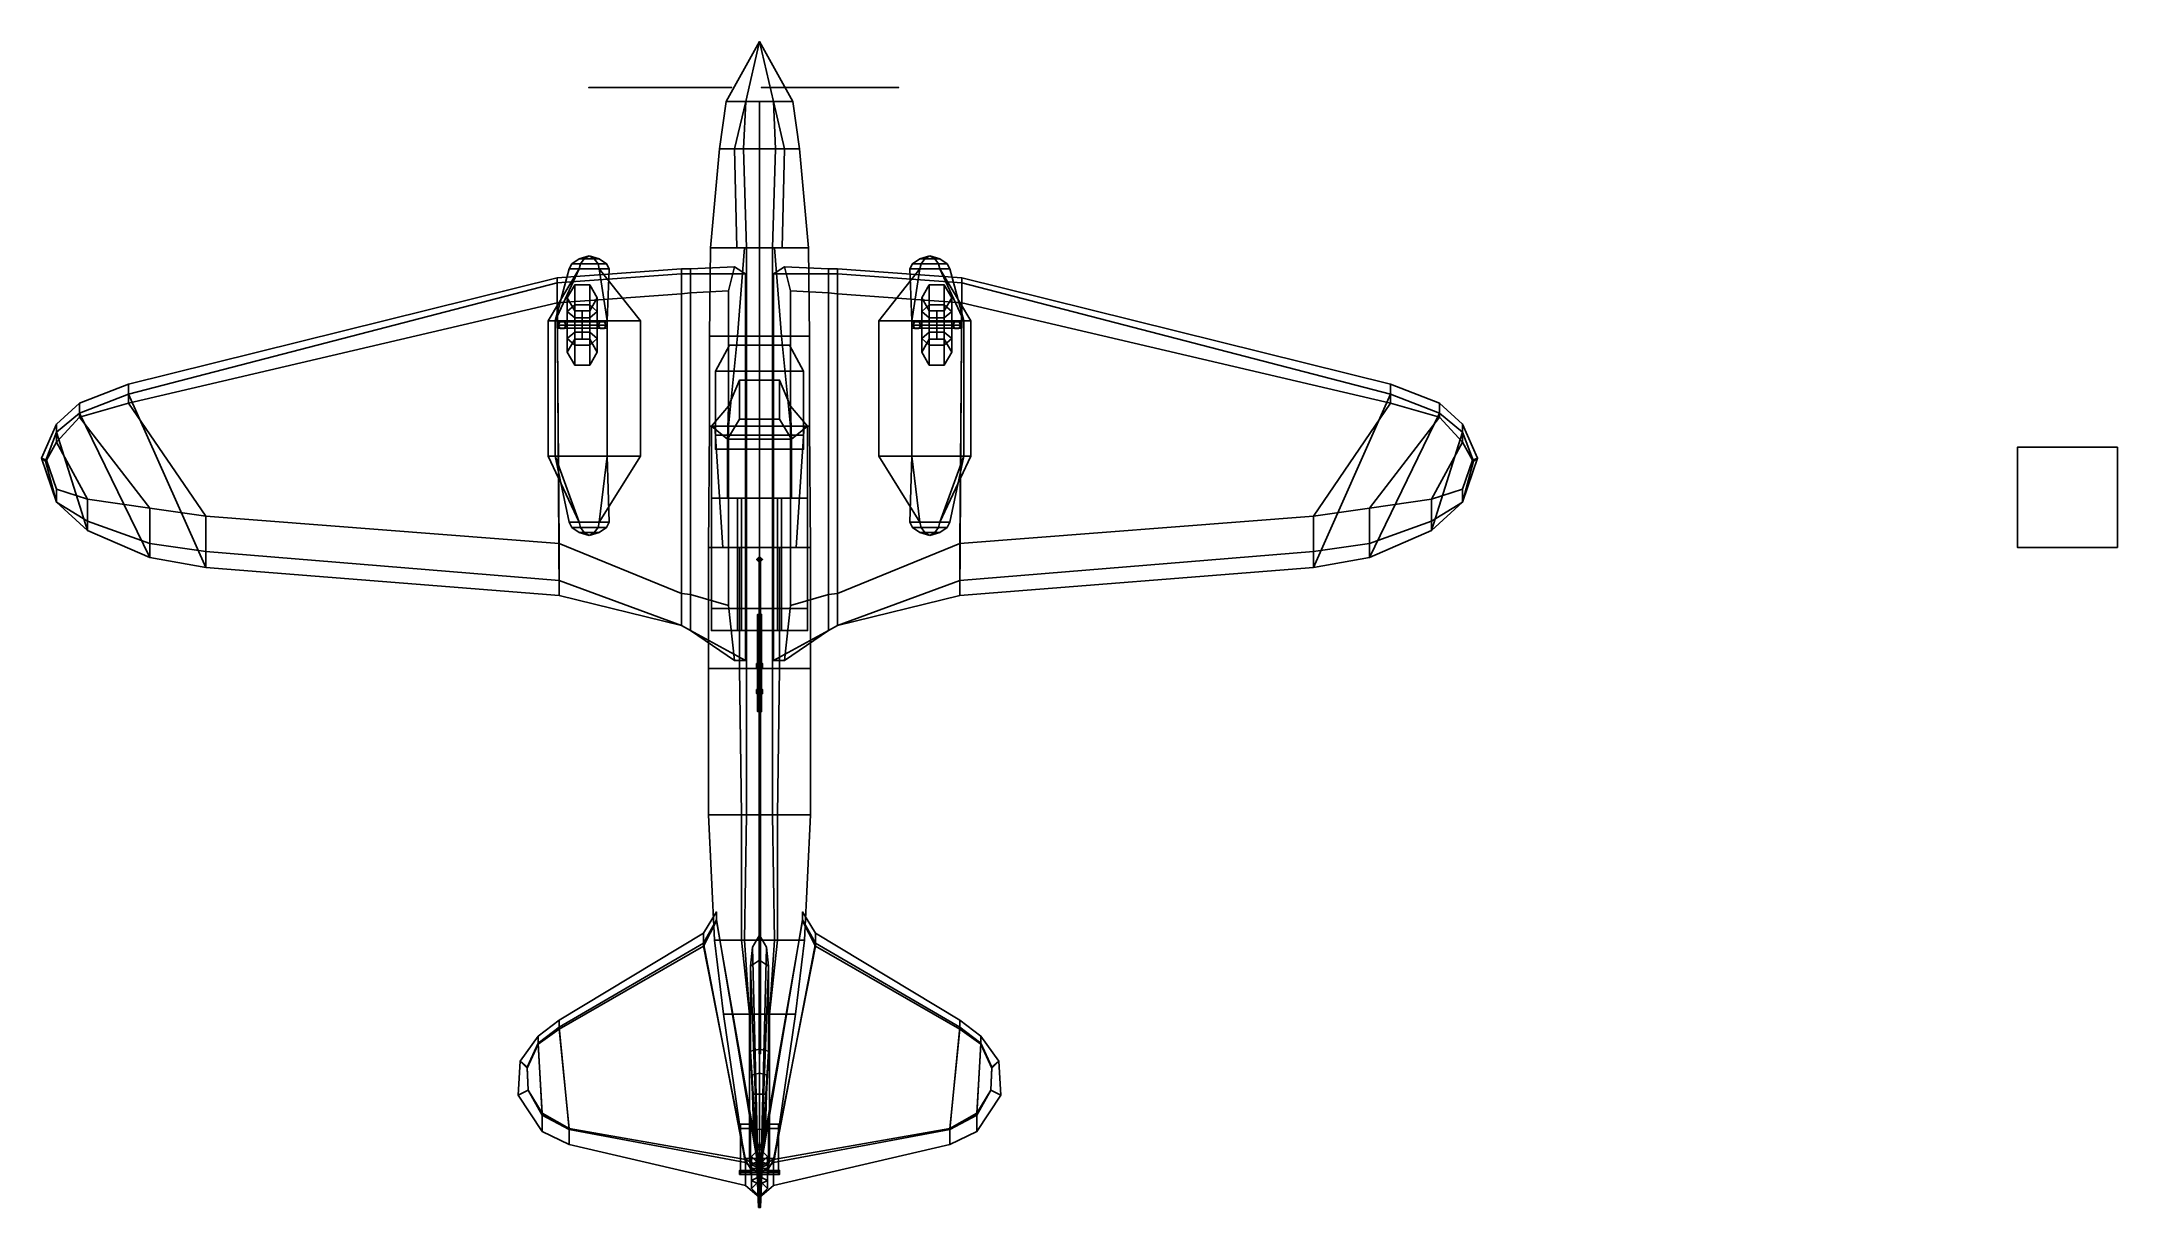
# Model space of a CAD drawing. Header units: millimetres. Extents: x -7.2 to 13.6, y -6.6 to 5.1.
import ezdxf

# ---------------------------------------------------------------- set-up
doc = ezdxf.new("R2010")
doc.units = ezdxf.units.MM
for name, color, linetype in [('doors', 1, 'Continuous'), ('gun', 1, 'Continuous'), ('hull2', 6, 'Continuous'), ('propeller', 1, 'Continuous'), ('shassis', 3, 'Continuous'), ('wheels', 2, 'Continuous'), ('wing1', 5, 'Continuous'), ('wing2', 4, 'Continuous')]:
    doc.layers.add(name, color=color, linetype=linetype)

msp = doc.modelspace()

# ---------------------------------------------------------------- linework, layer by layer
for points in [[(0.138, 4.45, 1.637), (0.16, 3.98, 1.52), (0, 3.98, 1.52), (0, 4.45, 1.63)], [(0, 4.45, 2.32), (0, 3.98, 2.44), (0.25, 3.98, 2.44), (0.138, 4.45, 2.303)], [(0.333, 4.45, 1.832), (0, 4.45, 2.32), (0.138, 4.45, 2.303), (0.333, 4.45, 2.108)], [(0.138, 4.45, 1.637), (0, 4.45, 1.63), (0, 4.45, 2.32), (0.333, 4.45, 1.832)], [(0.4, 3.98, 1.68), (0.16, 3.98, 1.52), (0.138, 4.45, 1.637), (0.333, 4.45, 1.832)], [(0.25, 3.98, 2.44), (0.4, 3.98, 2.3), (0.333, 4.45, 2.108), (0.138, 4.45, 2.303)], [(0.4, 3.98, 2.3), (0.4, 3.98, 1.68), (0.333, 4.45, 1.832), (0.333, 4.45, 2.108)], [(0, 3.98, 2.44), (0, 2.99, 2.57), (0.227, 2.99, 2.57), (0.25, 3.98, 2.44)], [(0.16, 3.98, 1.52), (0.13, 2.99, 1.37), (0, 2.99, 1.37), (0, 3.98, 1.52)], [(0.49, 2.99, 1.67), (0.13, 2.99, 1.37), (0.16, 3.98, 1.52), (0.4, 3.98, 1.68)], [(0.227, 2.99, 2.57), (0.49, 2.99, 2.33), (0.4, 3.98, 2.3), (0.25, 3.98, 2.44)], [(0.49, 2.99, 2.33), (0.49, 2.99, 1.67), (0.4, 3.98, 1.68), (0.4, 3.98, 2.3)], [(0, 2.99, 2.64), (0, 2.11, 2.74), (0.22, 2.11, 2.74), (0.15, 2.99, 2.64)], [(0.15, 2.99, 2.64), (0.227, 2.99, 2.57), (0, 2.99, 2.57), (0, 2.99, 2.64)], [(0.13, 2.99, 1.37), (0.13, 2.11, 1.39), (0, 2.11, 1.39), (0, 2.99, 1.37)], [(0.5, 2.11, 1.7), (0.13, 2.11, 1.39), (0.13, 2.99, 1.37), (0.49, 2.99, 1.67)], [(0.22, 2.11, 2.74), (0.5, 2.11, 2.34), (0.49, 2.99, 2.33), (0.15, 2.99, 2.64)], [(0.5, 2.11, 2.34), (0.5, 2.11, 1.7), (0.49, 2.99, 1.67), (0.49, 2.99, 2.33)], [(0, 2.11, 2.74), (0, 1.21, 2.83), (0.31, 1.21, 2.83), (0.22, 2.11, 2.74)], [(0.13, 2.11, 1.39), (0.13, 1.21, 1.41), (0, 1.21, 1.41), (0, 2.11, 1.39)], [(0.5, 1.21, 1.72), (0.13, 1.21, 1.41), (0.13, 2.11, 1.39), (0.5, 2.11, 1.7)], [(0.31, 1.21, 2.83), (0.5, 1.21, 2.35), (0.5, 2.11, 2.34), (0.22, 2.11, 2.74)], [(0.5, 1.21, 2.35), (0.5, 1.21, 1.72), (0.5, 2.11, 1.7), (0.5, 2.11, 2.34)], [(0.44, 1.76, 1.16), (-0.44, 1.76, 1.16), (-0.3, 2.02, 1.2), (0.3, 2.02, 1.2)], [(-0.3, 2.02, 1.2), (-0.44, 1.76, 1.16), (-0.44, 1.76, 1.64), (-0.3, 2.02, 1.64)], [(0.3, 2.02, 1.2), (-0.3, 2.02, 1.2), (-0.3, 2.02, 1.64), (0.3, 2.02, 1.64)], [(0.3, 2.02, 1.64), (0.44, 1.76, 1.64), (0.44, 1.76, 1.16), (0.3, 2.02, 1.2)], [(0.44, 1.12, 1.16), (-0.44, 1.12, 1.16), (-0.44, 1.76, 1.16), (0.44, 1.76, 1.16)], [(-0.44, 1.76, 1.16), (-0.44, 1.12, 1.16), (-0.44, 1.12, 1.64), (-0.44, 1.76, 1.64)], [(-0.2, 1.67, 2.38), (-0.31, 1.41, 2.38), (-0.32, 1.08, 3.15), (-0.2, 1.28, 3.15)], [(0.2, 1.28, 3.15), (0.2, 1.67, 2.38), (-0.2, 1.67, 2.38), (-0.2, 1.28, 3.15)], [(0.32, 1.08, 3.15), (0.31, 1.41, 2.38), (0.2, 1.67, 2.38), (0.2, 1.28, 3.15)], [(0.44, 1.76, 1.64), (0.44, 1.12, 1.64), (0.44, 1.12, 1.16), (0.44, 1.76, 1.16)], [(-0.31, 1.41, 2.38), (-0.48, 1.21, 2.38), (-0.32, 1.08, 3.15)], [(-0.2, 1.28, 3.15), (-0.32, 1.08, 3.15), (0.32, 1.08, 3.15), (0.2, 1.28, 3.15)], [(0.32, 1.08, 3.15), (0.48, 1.21, 2.38), (0.31, 1.41, 2.38), (0.32, 1.08, 3.15)], [(-0.48, 1.21, 2.38), (-0.48, 0.49, 2.38), (-0.32, 0.49, 3.15), (-0.32, 1.08, 3.15)], [(0.44, 1.12, 1.28), (-0.44, 1.12, 1.28), (-0.44, 1.12, 1.16), (0.44, 1.12, 1.16)], [(-0.44, 1.12, 1.28), (-0.44, 0.98, 1.28), (-0.44, 0.98, 1.64), (-0.44, 1.12, 1.64)], [(0.44, 0.98, 1.28), (-0.44, 0.98, 1.28), (-0.44, 1.12, 1.28), (0.44, 1.12, 1.28)], [(-0.32, 1.08, 3.15), (-0.32, 0.49, 3.15), (0.32, 0.49, 3.15), (0.32, 1.08, 3.15)], [(0.13, 1.21, 1.41), (0.13, 0, 1.44), (0, 0, 1.44), (0, 1.21, 1.41)], [(0.51, 0, 1.74), (0.13, 0, 1.44), (0.13, 1.21, 1.41), (0.5, 1.21, 1.72)], [(0.32, 0.49, 3.15), (0.48, 0.49, 2.38), (0.48, 1.21, 2.38), (0.32, 1.08, 3.15)], [(0.445, 1.21, 2.49), (0.366, 0, 2.49), (0.51, 0, 2.36), (0.5, 1.21, 2.35)], [(0.44, 1.12, 1.64), (0.44, 0.98, 1.64), (0.44, 0.98, 1.28), (0.44, 1.12, 1.28)], [(0.51, 0, 2.36), (0.51, 0, 1.74), (0.5, 1.21, 1.72), (0.5, 1.21, 2.35)], [(0.44, 0.98, 1.64), (-0.44, 0.98, 1.64), (-0.44, 0.98, 1.28), (0.44, 0.98, 1.28)], [(13.56, 1, 1), (13.56, 1), (12.56, 1), (12.56, 1, 1)], [(13.56, 1), (13.56, 0), (12.56, 0), (12.56, 1)], [(12.56, 1), (12.56, 0), (12.56, 0, 1), (12.56, 1, 1)], [(12.56, 1, 1), (12.56, 0, 1), (13.56, 0, 1), (13.56, 1, 1)], [(13.56, 0, 1), (13.56, 0), (13.56, 1), (13.56, 1, 1)], [(-0.32, 0.49, 3.15), (-0.48, 0.49, 2.38), (0.48, 0.49, 2.38), (0.32, 0.49, 3.15)], [(-0.48, 0.49, 2.38), (-0.48, -0.61, 2.38), (-0.22, -0.61, 3.05), (-0.22, 0.49, 3.05)], [(-0.22, 0.49, 3.05), (-0.22, -0.61, 3.05), (-0.18, -0.61, 3.13), (-0.18, 0.49, 3.13)], [(-0.18, 0.49, 3.13), (-0.18, -0.61, 3.13), (0.18, -0.61, 3.13), (0.18, 0.49, 3.13)], [(0.18, -0.61, 3.13), (0.22, -0.61, 3.05), (0.22, 0.49, 3.05), (0.18, 0.49, 3.13)], [(0.22, -0.61, 3.05), (0.48, -0.61, 2.38), (0.48, 0.49, 2.38), (0.22, 0.49, 3.05)], [(0, 0, 2.64), (0, -1.21, 2.64), (0.2, -1.21, 2.64), (0.2, 0, 2.64)], [(0.13, 0, 1.44), (0.13, -1.21, 1.47), (0, -1.21, 1.47), (0, 0, 1.44)], [(0.51, -1.21, 1.79), (0.13, -1.21, 1.47), (0.13, 0, 1.44), (0.51, 0, 1.74)], [(0.2, -1.21, 2.64), (0.51, -1.21, 2.36), (0.51, 0, 2.36), (0.2, 0, 2.64)], [(0.51, -1.21, 2.36), (0.51, -1.21, 1.79), (0.51, 0, 1.74), (0.51, 0, 2.36)], [(12.56, 0, 1), (12.56, 0), (13.56, 0), (13.56, 0, 1)], [(0, -0.09, 3.13), (-0.03, -0.12, 3.13), (-0.025, -0.12, 3.51), (0, -0.095, 3.51)], [(-0.03, -0.12, 3.13), (0, -0.15, 3.13), (0, -0.145, 3.51), (-0.025, -0.12, 3.51)], [(0, -0.095, 3.51), (-0.025, -0.12, 3.51), (0, -0.145, 3.51), (0.025, -0.12, 3.51)], [(0.01, -0.12, 3.479), (-0.005, -0.119, 3.488), (-0.005, -5.052, 3.902), (0.01, -5.053, 3.893)], [(-0.005, -0.119, 3.488), (-0.005, -0.121, 3.471), (-0.005, -5.053, 3.885), (-0.005, -5.052, 3.902)], [(-0.005, -0.121, 3.471), (0.01, -0.12, 3.479), (0.01, -5.053, 3.893), (-0.005, -5.053, 3.885)], [(0.03, -0.12, 3.13), (0, -0.09, 3.13), (0, -0.095, 3.51), (0.025, -0.12, 3.51)], [(0, -0.15, 3.13), (0.03, -0.12, 3.13), (0.025, -0.12, 3.51), (0, -0.145, 3.51)], [(-0.48, -0.61, 2.38), (-0.48, -0.83, 2.38), (-0.22, -0.83, 3.01), (-0.22, -0.61, 3.05)], [(-0.22, -0.61, 3.05), (-0.22, -0.83, 3.01), (-0.18, -0.83, 3.08), (-0.18, -0.61, 3.13)], [(-0.18, -0.61, 3.13), (-0.18, -0.83, 3.08), (0.18, -0.83, 3.08), (0.18, -0.61, 3.13)], [(0.18, -0.83, 3.08), (0.22, -0.83, 3.01), (0.22, -0.61, 3.05), (0.18, -0.61, 3.13)], [(0.22, -0.83, 3.01), (0.48, -0.83, 2.38), (0.48, -0.61, 2.38), (0.22, -0.61, 3.05)], [(-0.22, -0.83, 3.01), (-0.48, -0.83, 2.38), (0.48, -0.83, 2.38), (0.22, -0.83, 3.01)], [(-0.18, -0.83, 3.08), (-0.22, -0.83, 3.01), (0.22, -0.83, 3.01), (0.18, -0.83, 3.08)], [(0, -1.21, 2.64), (0, -2.67, 2.65), (0.18, -2.67, 2.65), (0.2, -1.21, 2.64)], [(0.13, -1.21, 1.47), (0.13, -2.67, 1.55), (0, -2.67, 1.55), (0, -1.21, 1.47)], [(0.51, -2.67, 1.88), (0.13, -2.67, 1.55), (0.13, -1.21, 1.47), (0.51, -1.21, 1.79)], [(0.18, -2.67, 2.65), (0.51, -2.67, 2.36), (0.51, -1.21, 2.36), (0.2, -1.21, 2.64)], [(0.51, -2.67, 2.36), (0.51, -2.67, 1.88), (0.51, -1.21, 1.79), (0.51, -1.21, 2.36)], [(0.13, -2.67, 1.55), (0.15, -3.92, 1.68), (0, -3.92, 1.68), (0, -2.67, 1.55)], [(0, -2.67, 2.65), (0, -3.92, 2.61), (0.18, -3.92, 2.61), (0.18, -2.67, 2.65)], [(0.45, -3.92, 1.95), (0.15, -3.92, 1.68), (0.13, -2.67, 1.55), (0.51, -2.67, 1.88)], [(0.18, -3.92, 2.61), (0.45, -3.92, 2.35), (0.51, -2.67, 2.36), (0.18, -2.67, 2.65)], [(0.45, -3.92, 2.35), (0.45, -3.92, 1.95), (0.51, -2.67, 1.88), (0.51, -2.67, 2.36)], [(0, -6.26, 2.35), (0.14, -6.14, 2.33), (0.56, -3.95, 2.33), (0.43, -3.72, 2.33)], [(0.56, -3.98, 2.03), (0.14, -6.11, 2.03), (0, -6.18, 2.01), (0.43, -3.73, 2.03)], [(0.43, -3.64, 2.18), (0.56, -3.85, 2.18), (0.56, -3.98, 2.03), (0.43, -3.73, 2.03)], [(0.43, -3.72, 2.33), (0.56, -3.95, 2.33), (0.56, -3.85, 2.18), (0.43, -3.64, 2.18)], [(0, -4.12, 2.74), (0, -3.87, 2.6), (-0.07, -3.99, 2.6), (-0.09, -4.18, 2.74)], [(0, -3.92, 2.61), (0, -4.66, 2.55), (0.1, -4.66, 2.55), (0.18, -3.92, 2.61)], [(0.15, -3.92, 1.68), (0.1, -4.66, 1.79), (0, -4.66, 1.79), (0, -3.92, 1.68)], [(0.1, -4.66, 2.55), (0.36, -4.66, 2.33), (0.45, -3.92, 2.35), (0.18, -3.92, 2.61)], [(0.36, -4.66, 2.02), (0.1, -4.66, 1.79), (0.15, -3.92, 1.68), (0.45, -3.92, 1.95)], [(0.36, -4.66, 2.33), (0.36, -4.66, 2.02), (0.45, -3.92, 1.95), (0.45, -3.92, 2.35)], [(0.56, -3.85, 2.18), (2, -4.72, 2.18), (2, -4.81, 2.04), (0.56, -3.98, 2.03)], [(0.56, -3.95, 2.33), (2, -4.79, 2.31), (2, -4.72, 2.18), (0.56, -3.85, 2.18)], [(-0.07, -3.99, 2.6), (-0.01, -6.41, 2.28), (-0.01, -6.31, 2.35), (-0.09, -4.18, 2.74)], [(0, -5.01, 3.94), (0, -4.12, 2.74), (-0.09, -4.18, 2.74), (-0.09, -5.03, 3.86)], [(0.14, -6.14, 2.33), (1.9, -5.81, 2.31), (2, -4.79, 2.31), (0.56, -3.95, 2.33)], [(2, -4.81, 2.04), (1.9, -5.8, 2.04), (0.14, -6.11, 2.03), (0.56, -3.98, 2.03)], [(-0.09, -4.18, 2.74), (-0.01, -6.31, 2.35), (-0.03, -5.99, 3.58), (-0.09, -5.03, 3.86)], [(0, -4.66, 2.55), (0, -6.1, 2.38), (0.1, -6.1, 2.38), (0.1, -4.66, 2.55)], [(0.1, -4.66, 1.79), (0.1, -6.1, 2.09), (0, -6.1, 2.09), (0, -4.66, 1.79)], [(0.1, -6.1, 2.38), (0.15, -6.1, 2.29), (0.36, -4.66, 2.33), (0.1, -4.66, 2.55)], [(0.15, -6.1, 2.13), (0.1, -6.1, 2.09), (0.1, -4.66, 1.79), (0.36, -4.66, 2.02)], [(0.15, -6.1, 2.29), (0.15, -6.1, 2.13), (0.36, -4.66, 2.02), (0.36, -4.66, 2.33)], [(2, -4.72, 2.18), (2.21, -4.88, 2.18), (2.21, -4.96, 2.06), (2, -4.81, 2.04)], [(2, -4.79, 2.31), (2.21, -4.95, 2.28), (2.21, -4.88, 2.18), (2, -4.72, 2.18)], [(1.9, -5.81, 2.31), (2.17, -5.67, 2.29), (2.21, -4.95, 2.28), (2, -4.79, 2.31)], [(2.21, -4.96, 2.06), (2.17, -5.65, 2.05), (1.9, -5.8, 2.04), (2, -4.81, 2.04)], [(2.17, -5.67, 2.29), (2.31, -5.42, 2.25), (2.32, -5.19, 2.25), (2.21, -4.95, 2.28)], [(2.32, -5.2, 2.07), (2.31, -5.42, 2.08), (2.17, -5.65, 2.05), (2.21, -4.96, 2.06)], [(2.21, -4.88, 2.18), (2.39, -5.13, 2.18), (2.32, -5.2, 2.07), (2.21, -4.96, 2.06)], [(2.21, -4.95, 2.28), (2.32, -5.19, 2.25), (2.39, -5.13, 2.18), (2.21, -4.88, 2.18)], [(0, -5.25, 4.08), (0, -5.01, 3.94), (-0.09, -5.03, 3.86), (-0.08, -5.27, 3.99)], [(-0.09, -5.03, 3.86), (-0.03, -5.99, 3.58), (-0.04, -5.91, 3.77), (-0.08, -5.27, 3.99)], [(2.39, -5.13, 2.18), (2.41, -5.47, 2.18), (2.31, -5.42, 2.08), (2.32, -5.2, 2.07)], [(2.32, -5.19, 2.25), (2.31, -5.42, 2.25), (2.41, -5.47, 2.18), (2.39, -5.13, 2.18)], [(0, -5.46, 4.12), (0, -5.25, 4.08), (-0.08, -5.27, 3.99), (-0.07, -5.46, 4.05)], [(-0.08, -5.27, 3.99), (-0.04, -5.91, 3.77), (-0.06, -5.8, 3.95), (-0.07, -5.46, 4.05)], [(-0.07, -5.46, 4.05), (-0.06, -5.8, 3.95), (0, -5.81, 4.02), (0, -5.46, 4.12)], [(2.17, -5.65, 2.05), (2.31, -5.42, 2.08), (2.41, -5.47, 2.18), (2.17, -5.83, 2.18)], [(2.17, -5.83, 2.18), (2.41, -5.47, 2.18), (2.31, -5.42, 2.25), (2.17, -5.67, 2.29)], [(-0.06, -5.8, 3.95), (-0.04, -5.91, 3.77), (0, -6, 3.8), (0, -5.81, 4.02)], [(0.14, -6.11, 2.03), (1.9, -5.8, 2.04), (1.9, -5.96, 2.18), (0.14, -6.37, 2.18)], [(1.9, -5.8, 2.04), (2.17, -5.65, 2.05), (2.17, -5.83, 2.18), (1.9, -5.96, 2.18)], [(1.9, -5.96, 2.18), (2.17, -5.83, 2.18), (2.17, -5.67, 2.29), (1.9, -5.81, 2.31)], [(-0.04, -5.91, 3.77), (-0.03, -5.99, 3.58), (0, -6.11, 3.58), (0, -6, 3.8)], [(-0.03, -5.99, 3.58), (-0.01, -6.31, 2.35), (0, -6.46, 2.35), (0, -6.11, 3.58)], [(0.14, -6.37, 2.18), (1.9, -5.96, 2.18), (1.9, -5.81, 2.31), (0.14, -6.14, 2.33)], [(-0.03, -6.09, 2.08), (-0.01, -6.59, 2.23), (-0.01, -6.41, 2.28), (-0.03, -6.13, 2.33)], [(0, -6.13, 2.33), (0, -6.09, 2.08), (-0.03, -6.09, 2.08), (-0.03, -6.13, 2.33)], [(0, -6.09, 2.08), (0, -6.59, 2.23), (-0.01, -6.59, 2.23), (-0.03, -6.09, 2.08)], [(0, -6.1, 2.38), (0, -6.2, 2.27), (0.09, -6.2, 2.27), (0.1, -6.1, 2.38)], [(0.1, -6.1, 2.09), (0.09, -6.2, 2.2), (0, -6.2, 2.2), (0, -6.1, 2.09)], [(0, -6.18, 2.01), (0.14, -6.11, 2.03), (0.14, -6.37, 2.18), (0, -6.49, 2.18)], [(0, -6.49, 2.18), (0.14, -6.37, 2.18), (0.14, -6.14, 2.33), (0, -6.26, 2.35)], [(0, -6.2, 2.27), (0, -6.2, 2.2), (0.09, -6.2, 2.2), (0.09, -6.2, 2.27)], [(0.09, -6.2, 2.27), (0.09, -6.2, 2.2), (0.15, -6.1, 2.13), (0.15, -6.1, 2.29)], [(0.09, -6.2, 2.27), (0.09, -6.2, 2.27), (0.15, -6.1, 2.29), (0.1, -6.1, 2.38)], [(0.09, -6.2, 2.2), (0.09, -6.2, 2.2), (0.1, -6.1, 2.09), (0.15, -6.1, 2.13)], [(-0.01, -6.31, 2.35), (-0.01, -6.41, 2.28), (0, -6.5, 2.28), (0, -6.46, 2.35)], [(-0.01, -6.41, 2.28), (-0.01, -6.59, 2.23), (0, -6.59, 2.23), (0, -6.5, 2.28)]]:
    msp.add_3dface(points)
at = {"layer": 'doors'}
for points in [[(-2.04, 2.26, 1.25), (-2.04, 1.1, 1.25), (-2.04, 1.1, 0.99), (-2.04, 2.26, 0.99)], [(-2.04, 2.26, 0.99), (-2.04, 1.1, 0.99), (-2.04, 1.1, 1.25), (-2.04, 2.26, 1.25)], [(-1.52, 2.26, 1.25), (-1.52, 1.1, 1.25), (-1.52, 1.1, 0.99), (-1.52, 2.26, 0.99)], [(-1.52, 2.26, 0.99), (-1.52, 1.1, 0.99), (-1.52, 1.1, 1.25), (-1.52, 2.26, 1.25)], [(1.52, 2.26, 1.25), (1.52, 1.1, 1.25), (1.52, 1.1, 0.99), (1.52, 2.26, 0.99)], [(1.52, 2.26, 0.99), (1.52, 1.1, 0.99), (1.52, 1.1, 1.25), (1.52, 2.26, 1.25)], [(2.04, 2.26, 1.25), (2.04, 1.1, 1.25), (2.04, 1.1, 0.99), (2.04, 2.26, 0.99)], [(2.04, 2.26, 0.99), (2.04, 1.1, 0.99), (2.04, 1.1, 1.25), (2.04, 2.26, 1.25)]]:
    msp.add_3dface(points, dxfattribs=at)
at = {"layer": 'gun'}
for points in [[(-0.01, -0.67, 2.797), (-0.02, -0.67, 2.78), (-0.02, -1.64, 2.78), (-0.01, -1.64, 2.797)], [(-0.02, -0.67, 2.78), (-0.01, -0.67, 2.763), (-0.01, -1.64, 2.763), (-0.02, -1.64, 2.78)], [(-0.01, -0.67, 2.837), (-0.02, -0.67, 2.82), (-0.02, -1.47, 2.82), (-0.01, -1.47, 2.837)], [(-0.02, -0.67, 2.82), (-0.01, -0.67, 2.803), (-0.01, -1.47, 2.803), (-0.02, -1.47, 2.82)], [(0.01, -0.67, 2.797), (-0.01, -0.67, 2.797), (-0.01, -1.64, 2.797), (0.01, -1.64, 2.797)], [(-0.01, -0.67, 2.763), (0.01, -0.67, 2.763), (0.01, -1.64, 2.763), (-0.01, -1.64, 2.763)], [(0.01, -0.67, 2.837), (-0.01, -0.67, 2.837), (-0.01, -1.47, 2.837), (0.01, -1.47, 2.837)], [(-0.01, -0.67, 2.803), (0.01, -0.67, 2.803), (0.01, -1.47, 2.803), (-0.01, -1.47, 2.803)], [(0.02, -0.67, 2.78), (0.01, -0.67, 2.797), (0.01, -1.64, 2.797), (0.02, -1.64, 2.78)], [(0.01, -0.67, 2.763), (0.02, -0.67, 2.78), (0.02, -1.64, 2.78), (0.01, -1.64, 2.763)], [(0.02, -0.67, 2.82), (0.01, -0.67, 2.837), (0.01, -1.47, 2.837), (0.02, -1.47, 2.82)], [(0.01, -0.67, 2.803), (0.02, -0.67, 2.82), (0.02, -1.47, 2.82), (0.01, -1.47, 2.803)], [(0.03, -1.16, 2.85), (0.03, -1.16, 2.76), (-0.03, -1.16, 2.76), (-0.03, -1.16, 2.85)], [(-0.03, -1.16, 2.76), (-0.03, -1.2, 2.76), (-0.03, -1.2, 2.85), (-0.03, -1.16, 2.85)], [(0.03, -1.16, 2.76), (0.03, -1.2, 2.76), (-0.03, -1.2, 2.76), (-0.03, -1.16, 2.76)], [(-0.03, -1.16, 2.85), (-0.03, -1.2, 2.85), (0.03, -1.2, 2.85), (0.03, -1.16, 2.85)], [(-0.03, -1.2, 2.85), (-0.03, -1.2, 2.76), (0.03, -1.2, 2.76), (0.03, -1.2, 2.85)], [(0.03, -1.2, 2.85), (0.03, -1.2, 2.76), (0.03, -1.16, 2.76), (0.03, -1.16, 2.85)], [(-0.03, -1.42, 2.76), (-0.03, -1.46, 2.76), (-0.03, -1.46, 2.85), (-0.03, -1.42, 2.85)], [(0.03, -1.42, 2.85), (0.03, -1.42, 2.76), (-0.03, -1.42, 2.76), (-0.03, -1.42, 2.85)], [(-0.03, -1.42, 2.85), (-0.03, -1.46, 2.85), (0.03, -1.46, 2.85), (0.03, -1.42, 2.85)], [(0.03, -1.42, 2.76), (0.03, -1.46, 2.76), (-0.03, -1.46, 2.76), (-0.03, -1.42, 2.76)], [(0.03, -1.46, 2.85), (0.03, -1.46, 2.76), (0.03, -1.42, 2.76), (0.03, -1.42, 2.85)], [(-0.03, -1.46, 2.85), (-0.03, -1.46, 2.76), (0.03, -1.46, 2.76), (0.03, -1.46, 2.85)], [(-0.01, -1.47, 2.837), (-0.02, -1.47, 2.82), (0.02, -1.47, 2.82), (0.01, -1.47, 2.837)], [(-0.02, -1.47, 2.82), (-0.01, -1.47, 2.803), (0.01, -1.47, 2.803), (0.02, -1.47, 2.82)], [(-0.02, -1.64, 2.78), (-0.01, -1.64, 2.763), (0.01, -1.64, 2.763), (0.02, -1.64, 2.78)], [(-0.01, -1.64, 2.797), (-0.02, -1.64, 2.78), (0.02, -1.64, 2.78), (0.01, -1.64, 2.797)]]:
    msp.add_3dface(points, dxfattribs=at)
at = {"layer": 'hull2'}
for points in [[(-0.4, 3.98, 2.3), (-0.4, 3.98, 1.68), (-0.333, 4.45, 1.832), (-0.333, 4.45, 2.108)], [(-0.4, 3.98, 1.68), (-0.16, 3.98, 1.52), (-0.138, 4.45, 1.637), (-0.333, 4.45, 1.832)], [(-0.25, 3.98, 2.44), (-0.4, 3.98, 2.3), (-0.333, 4.45, 2.108), (-0.138, 4.45, 2.303)], [(-0.333, 4.45, 1.832), (0, 4.45, 2.32), (-0.138, 4.45, 2.303), (-0.333, 4.45, 2.108)], [(-0.138, 4.45, 1.637), (0, 4.45, 1.63), (0, 4.45, 2.32), (-0.333, 4.45, 1.832)], [(0, 4.45, 2.32), (0, 3.98, 2.44), (-0.25, 3.98, 2.44), (-0.138, 4.45, 2.303)], [(-0.138, 4.45, 1.637), (-0.16, 3.98, 1.52), (0, 3.98, 1.52), (0, 4.45, 1.63)], [(-0.49, 2.99, 2.33), (-0.49, 2.99, 1.67), (-0.4, 3.98, 1.68), (-0.4, 3.98, 2.3)], [(-0.49, 2.99, 1.67), (-0.13, 2.99, 1.37), (-0.16, 3.98, 1.52), (-0.4, 3.98, 1.68)], [(-0.227, 2.99, 2.57), (-0.49, 2.99, 2.33), (-0.4, 3.98, 2.3), (-0.25, 3.98, 2.44)], [(0, 3.98, 2.44), (0, 2.99, 2.57), (-0.227, 2.99, 2.57), (-0.25, 3.98, 2.44)], [(-0.16, 3.98, 1.52), (-0.13, 2.99, 1.37), (0, 2.99, 1.37), (0, 3.98, 1.52)], [(-0.5, 2.11, 1.7), (-0.13, 2.11, 1.39), (-0.13, 2.99, 1.37), (-0.49, 2.99, 1.67)], [(-0.22, 2.11, 2.74), (-0.5, 2.11, 2.34), (-0.49, 2.99, 2.33), (-0.15, 2.99, 2.64)], [(-0.5, 2.11, 2.34), (-0.5, 2.11, 1.7), (-0.49, 2.99, 1.67), (-0.49, 2.99, 2.33)], [(-0.15, 2.99, 2.64), (-0.227, 2.99, 2.57), (0, 2.99, 2.57), (0, 2.99, 2.64)], [(0, 2.99, 2.64), (0, 2.11, 2.74), (-0.22, 2.11, 2.74), (-0.15, 2.99, 2.64)], [(-0.13, 2.99, 1.37), (-0.13, 2.11, 1.39), (0, 2.11, 1.39), (0, 2.99, 1.37)], [(-0.31, 1.21, 2.83), (-0.5, 1.21, 2.35), (-0.5, 2.11, 2.34), (-0.22, 2.11, 2.74)], [(-0.5, 1.21, 2.35), (-0.5, 1.21, 1.72), (-0.5, 2.11, 1.7), (-0.5, 2.11, 2.34)], [(-0.5, 1.21, 1.72), (-0.13, 1.21, 1.41), (-0.13, 2.11, 1.39), (-0.5, 2.11, 1.7)], [(0, 2.11, 2.74), (0, 1.21, 2.83), (-0.31, 1.21, 2.83), (-0.22, 2.11, 2.74)], [(-0.13, 2.11, 1.39), (-0.13, 1.21, 1.41), (0, 1.21, 1.41), (0, 2.11, 1.39)], [(-0.51, 0, 2.36), (-0.51, 0, 1.74), (-0.5, 1.21, 1.72), (-0.5, 1.21, 2.35)], [(-0.51, 0, 1.74), (-0.13, 0, 1.44), (-0.13, 1.21, 1.41), (-0.5, 1.21, 1.72)], [(-0.445, 1.21, 2.49), (-0.366, 0, 2.49), (-0.51, 0, 2.36), (-0.5, 1.21, 2.35)], [(-0.13, 1.21, 1.41), (-0.13, 0, 1.44), (0, 0, 1.44), (0, 1.21, 1.41)], [(-0.2, -1.21, 2.64), (-0.51, -1.21, 2.36), (-0.51, 0, 2.36), (-0.2, 0, 2.64)], [(-0.51, -1.21, 2.36), (-0.51, -1.21, 1.79), (-0.51, 0, 1.74), (-0.51, 0, 2.36)], [(-0.51, -1.21, 1.79), (-0.13, -1.21, 1.47), (-0.13, 0, 1.44), (-0.51, 0, 1.74)], [(0, 0, 2.64), (0, -1.21, 2.64), (-0.2, -1.21, 2.64), (-0.2, 0, 2.64)], [(-0.13, 0, 1.44), (-0.13, -1.21, 1.47), (0, -1.21, 1.47), (0, 0, 1.44)], [(-0.18, -2.67, 2.65), (-0.51, -2.67, 2.36), (-0.51, -1.21, 2.36), (-0.2, -1.21, 2.64)], [(-0.51, -2.67, 2.36), (-0.51, -2.67, 1.88), (-0.51, -1.21, 1.79), (-0.51, -1.21, 2.36)], [(-0.51, -2.67, 1.88), (-0.13, -2.67, 1.55), (-0.13, -1.21, 1.47), (-0.51, -1.21, 1.79)], [(0, -1.21, 2.64), (0, -2.67, 2.65), (-0.18, -2.67, 2.65), (-0.2, -1.21, 2.64)], [(-0.13, -1.21, 1.47), (-0.13, -2.67, 1.55), (0, -2.67, 1.55), (0, -1.21, 1.47)], [(-0.18, -3.92, 2.61), (-0.45, -3.92, 2.35), (-0.51, -2.67, 2.36), (-0.18, -2.67, 2.65)], [(-0.45, -3.92, 1.95), (-0.15, -3.92, 1.68), (-0.13, -2.67, 1.55), (-0.51, -2.67, 1.88)], [(-0.45, -3.92, 2.35), (-0.45, -3.92, 1.95), (-0.51, -2.67, 1.88), (-0.51, -2.67, 2.36)], [(0, -2.67, 2.65), (0, -3.92, 2.61), (-0.18, -3.92, 2.61), (-0.18, -2.67, 2.65)], [(-0.13, -2.67, 1.55), (-0.15, -3.92, 1.68), (0, -3.92, 1.68), (0, -2.67, 1.55)], [(-0.43, -3.72, 2.33), (-0.56, -3.95, 2.33), (-0.56, -3.85, 2.18), (-0.43, -3.64, 2.18)], [(-0.43, -3.64, 2.18), (-0.56, -3.85, 2.18), (-0.56, -3.98, 2.03), (-0.43, -3.73, 2.03)], [(0, -6.26, 2.35), (-0.14, -6.14, 2.33), (-0.56, -3.95, 2.33), (-0.43, -3.72, 2.33)], [(-0.56, -3.98, 2.03), (-0.14, -6.11, 2.03), (0, -6.18, 2.01), (-0.43, -3.73, 2.03)], [(-0.56, -3.95, 2.33), (-2, -4.79, 2.31), (-2, -4.72, 2.18), (-0.56, -3.85, 2.18)], [(-0.56, -3.85, 2.18), (-2, -4.72, 2.18), (-2, -4.81, 2.04), (-0.56, -3.98, 2.03)], [(-0.1, -4.66, 2.55), (-0.36, -4.66, 2.33), (-0.45, -3.92, 2.35), (-0.18, -3.92, 2.61)], [(-0.36, -4.66, 2.02), (-0.1, -4.66, 1.79), (-0.15, -3.92, 1.68), (-0.45, -3.92, 1.95)], [(-0.36, -4.66, 2.33), (-0.36, -4.66, 2.02), (-0.45, -3.92, 1.95), (-0.45, -3.92, 2.35)], [(0, -3.92, 2.61), (0, -4.66, 2.55), (-0.1, -4.66, 2.55), (-0.18, -3.92, 2.61)], [(-0.15, -3.92, 1.68), (-0.1, -4.66, 1.79), (0, -4.66, 1.79), (0, -3.92, 1.68)], [(0, -4.12, 2.74), (0, -3.87, 2.6), (0.07, -3.99, 2.6), (0.09, -4.18, 2.74)], [(-0.14, -6.14, 2.33), (-1.9, -5.81, 2.31), (-2, -4.79, 2.31), (-0.56, -3.95, 2.33)], [(-2, -4.81, 2.04), (-1.9, -5.8, 2.04), (-0.14, -6.11, 2.03), (-0.56, -3.98, 2.03)], [(0, -5.01, 3.94), (0, -4.12, 2.74), (0.09, -4.18, 2.74), (0.09, -5.03, 3.86)], [(0.07, -3.99, 2.6), (0.01, -6.41, 2.28), (0.01, -6.31, 2.35), (0.09, -4.18, 2.74)], [(0.09, -4.18, 2.74), (0.01, -6.31, 2.35), (0.03, -5.99, 3.58), (0.09, -5.03, 3.86)], [(-2, -4.79, 2.31), (-2.21, -4.95, 2.28), (-2.21, -4.88, 2.18), (-2, -4.72, 2.18)], [(-2, -4.72, 2.18), (-2.21, -4.88, 2.18), (-2.21, -4.96, 2.06), (-2, -4.81, 2.04)], [(-0.15, -6.1, 2.13), (-0.1, -6.1, 2.09), (-0.1, -4.66, 1.79), (-0.36, -4.66, 2.02)], [(-0.1, -6.1, 2.38), (-0.15, -6.1, 2.29), (-0.36, -4.66, 2.33), (-0.1, -4.66, 2.55)], [(-0.15, -6.1, 2.29), (-0.15, -6.1, 2.13), (-0.36, -4.66, 2.02), (-0.36, -4.66, 2.33)], [(-0.1, -4.66, 1.79), (-0.1, -6.1, 2.09), (0, -6.1, 2.09), (0, -4.66, 1.79)], [(0, -4.66, 2.55), (0, -6.1, 2.38), (-0.1, -6.1, 2.38), (-0.1, -4.66, 2.55)], [(-2.21, -4.95, 2.28), (-2.32, -5.19, 2.25), (-2.39, -5.13, 2.18), (-2.21, -4.88, 2.18)], [(-2.21, -4.88, 2.18), (-2.39, -5.13, 2.18), (-2.32, -5.2, 2.07), (-2.21, -4.96, 2.06)], [(-2.17, -5.67, 2.29), (-2.31, -5.42, 2.25), (-2.32, -5.19, 2.25), (-2.21, -4.95, 2.28)], [(-2.32, -5.2, 2.07), (-2.31, -5.42, 2.08), (-2.17, -5.65, 2.05), (-2.21, -4.96, 2.06)], [(-1.9, -5.81, 2.31), (-2.17, -5.67, 2.29), (-2.21, -4.95, 2.28), (-2, -4.79, 2.31)], [(-2.21, -4.96, 2.06), (-2.17, -5.65, 2.05), (-1.9, -5.8, 2.04), (-2, -4.81, 2.04)], [(-2.32, -5.19, 2.25), (-2.31, -5.42, 2.25), (-2.41, -5.47, 2.18), (-2.39, -5.13, 2.18)], [(-2.39, -5.13, 2.18), (-2.41, -5.47, 2.18), (-2.31, -5.42, 2.08), (-2.32, -5.2, 2.07)], [(0, -5.25, 4.08), (0, -5.01, 3.94), (0.09, -5.03, 3.86), (0.08, -5.27, 3.99)], [(0.09, -5.03, 3.86), (0.03, -5.99, 3.58), (0.04, -5.91, 3.77), (0.08, -5.27, 3.99)], [(0, -5.46, 4.12), (0, -5.25, 4.08), (0.08, -5.27, 3.99), (0.07, -5.46, 4.05)], [(0.08, -5.27, 3.99), (0.04, -5.91, 3.77), (0.06, -5.8, 3.95), (0.07, -5.46, 4.05)], [(-2.17, -5.83, 2.18), (-2.41, -5.47, 2.18), (-2.31, -5.42, 2.25), (-2.17, -5.67, 2.29)], [(-2.17, -5.65, 2.05), (-2.31, -5.42, 2.08), (-2.41, -5.47, 2.18), (-2.17, -5.83, 2.18)], [(0.07, -5.46, 4.05), (0.06, -5.8, 3.95), (0, -5.81, 4.02), (0, -5.46, 4.12)], [(-1.9, -5.8, 2.04), (-2.17, -5.65, 2.05), (-2.17, -5.83, 2.18), (-1.9, -5.96, 2.18)], [(-1.9, -5.96, 2.18), (-2.17, -5.83, 2.18), (-2.17, -5.67, 2.29), (-1.9, -5.81, 2.31)], [(-0.14, -6.11, 2.03), (-1.9, -5.8, 2.04), (-1.9, -5.96, 2.18), (-0.14, -6.37, 2.18)], [(0.06, -5.8, 3.95), (0.04, -5.91, 3.77), (0, -6, 3.8), (0, -5.81, 4.02)], [(-0.14, -6.37, 2.18), (-1.9, -5.96, 2.18), (-1.9, -5.81, 2.31), (-0.14, -6.14, 2.33)], [(0.04, -5.91, 3.77), (0.03, -5.99, 3.58), (0, -6.11, 3.58), (0, -6, 3.8)], [(0.03, -5.99, 3.58), (0.01, -6.31, 2.35), (0, -6.46, 2.35), (0, -6.11, 3.58)], [(-0.09, -6.2, 2.2), (-0.09, -6.2, 2.2), (-0.1, -6.1, 2.09), (-0.15, -6.1, 2.13)], [(-0.09, -6.2, 2.27), (-0.09, -6.2, 2.27), (-0.15, -6.1, 2.29), (-0.1, -6.1, 2.38)], [(-0.09, -6.2, 2.27), (-0.09, -6.2, 2.2), (-0.15, -6.1, 2.13), (-0.15, -6.1, 2.29)], [(0, -6.18, 2.01), (-0.14, -6.11, 2.03), (-0.14, -6.37, 2.18), (0, -6.49, 2.18)], [(0, -6.49, 2.18), (-0.14, -6.37, 2.18), (-0.14, -6.14, 2.33), (0, -6.26, 2.35)], [(-0.1, -6.1, 2.09), (-0.09, -6.2, 2.2), (0, -6.2, 2.2), (0, -6.1, 2.09)], [(0, -6.1, 2.38), (0, -6.2, 2.27), (-0.09, -6.2, 2.27), (-0.1, -6.1, 2.38)], [(0, -6.2, 2.27), (0, -6.2, 2.2), (-0.09, -6.2, 2.2), (-0.09, -6.2, 2.27)], [(0, -6.09, 2.08), (0, -6.59, 2.23), (0.01, -6.59, 2.23), (0.03, -6.09, 2.08)], [(0, -6.13, 2.33), (0, -6.09, 2.08), (0.03, -6.09, 2.08), (0.03, -6.13, 2.33)], [(0.03, -6.09, 2.08), (0.01, -6.59, 2.23), (0.01, -6.41, 2.28), (0.03, -6.13, 2.33)], [(0.01, -6.31, 2.35), (0.01, -6.41, 2.28), (0, -6.5, 2.28), (0, -6.46, 2.35)], [(0.01, -6.41, 2.28), (0.01, -6.59, 2.23), (0, -6.59, 2.23), (0, -6.5, 2.28)]]:
    msp.add_3dface(points, dxfattribs=at)
at = {"layer": 'propeller'}
for points in [[(-0.138, 4.45, 1.637), (-0.333, 4.45, 1.832), (0, 5.05, 1.97)], [(-0.333, 4.45, 1.832), (-0.333, 4.45, 2.108), (0, 5.05, 1.97)], [(-0.333, 4.45, 2.108), (-0.138, 4.45, 2.303), (0, 5.05, 1.97)], [(0.138, 4.45, 1.637), (-0.138, 4.45, 1.637), (0, 5.05, 1.97)], [(-0.138, 4.45, 2.303), (0.138, 4.45, 2.303), (0, 5.05, 1.97)], [(0.333, 4.45, 2.108), (0.333, 4.45, 1.832), (0, 5.05, 1.97)], [(0.333, 4.45, 1.832), (0.138, 4.45, 1.637), (0, 5.05, 1.97)], [(0.138, 4.45, 2.303), (0.333, 4.45, 2.108), (0, 5.05, 1.97)], [(-1.48, 4.59, 1.336), (-1.462, 4.59, 1.568), (-1.706, 4.59, 1.386), (-1.691, 4.59, 1.331)], [(-1.462, 4.59, 1.568), (-1.48, 4.59, 1.336), (-1.691, 4.59, 1.331), (-1.706, 4.59, 1.386)], [(-1.244, 4.59, 1.385), (-1.131, 4.59, 1.701), (-1.462, 4.59, 1.568), (-1.48, 4.59, 1.336)], [(-1.131, 4.59, 1.701), (-1.244, 4.59, 1.385), (-1.48, 4.59, 1.336), (-1.462, 4.59, 1.568)], [(-0.684, 4.59, 1.835), (-1.131, 4.59, 1.701), (-1.244, 4.59, 1.385), (-0.924, 4.59, 1.5)], [(-1.131, 4.59, 1.701), (-0.684, 4.59, 1.835), (-0.924, 4.59, 1.5), (-1.244, 4.59, 1.385)], [(-0.291, 4.59, 1.897), (-0.684, 4.59, 1.835), (-0.924, 4.59, 1.5), (-0.277, 4.59, 1.82)], [(-0.684, 4.59, 1.835), (-0.291, 4.59, 1.897), (-0.277, 4.59, 1.82), (-0.924, 4.59, 1.5)], [(0.091, 4.59, 2.243), (0.234, 4.59, 2.615), (0.064, 4.59, 2.99), (0.017, 4.59, 2.27)], [(0.234, 4.59, 2.615), (0.091, 4.59, 2.243), (0.017, 4.59, 2.27), (0.064, 4.59, 2.99)], [(0.234, 4.59, 2.615), (0.341, 4.59, 3.069), (0.124, 4.59, 3.325), (0.064, 4.59, 2.99)], [(0.341, 4.59, 3.069), (0.234, 4.59, 2.615), (0.064, 4.59, 2.99), (0.124, 4.59, 3.325)], [(0.124, 4.59, 3.325), (0.341, 4.59, 3.069), (0.392, 4.59, 3.422), (0.2, 4.59, 3.554)], [(0.341, 4.59, 3.069), (0.124, 4.59, 3.325), (0.2, 4.59, 3.554), (0.392, 4.59, 3.422)], [(0.45, 4.59, 1.43), (0.2, 4.59, 1.74), (0.26, 4.59, 1.79), (0.86, 4.59, 1.39)], [(0.2, 4.59, 1.74), (0.45, 4.59, 1.43), (0.86, 4.59, 1.39), (0.26, 4.59, 1.79)], [(0.2, 4.59, 3.554), (0.392, 4.59, 3.422), (0.356, 4.59, 3.724), (0.301, 4.59, 3.739)], [(0.392, 4.59, 3.422), (0.2, 4.59, 3.554), (0.301, 4.59, 3.739), (0.356, 4.59, 3.724)], [(0.79, 4.59, 1.11), (0.45, 4.59, 1.43), (0.86, 4.59, 1.39), (1.12, 4.59, 1.17)], [(0.45, 4.59, 1.43), (0.79, 4.59, 1.11), (1.12, 4.59, 1.17), (0.86, 4.59, 1.39)], [(0.79, 4.59, 1.11), (1.12, 4.59, 1.17), (1.28, 4.59, 0.99), (1.07, 4.59, 0.89)], [(1.12, 4.59, 1.17), (0.79, 4.59, 1.11), (1.07, 4.59, 0.89), (1.28, 4.59, 0.99)], [(1.28, 4.59, 0.99), (1.07, 4.59, 0.89), (1.35, 4.59, 0.77), (1.39, 4.59, 0.81)], [(1.07, 4.59, 0.89), (1.28, 4.59, 0.99), (1.39, 4.59, 0.81), (1.35, 4.59, 0.77)]]:
    msp.add_3dface(points, dxfattribs=at)
at = {"layer": 'shassis'}
for points in [[(-1.52, 2.22, 0.39), (-1.52, 2.25, 0.36), (-2.02, 2.25, 0.36), (-2.02, 2.22, 0.39)], [(-1.52, 2.25, 0.36), (-1.52, 2.22, 0.33), (-2.02, 2.22, 0.33), (-2.02, 2.25, 0.36)], [(-2.02, 2.19, 0.36), (-2.02, 2.22, 0.39), (-2.02, 2.25, 0.36), (-2.02, 2.22, 0.33)], [(-1.52, 2.19, 0.36), (-1.52, 2.22, 0.39), (-2.02, 2.22, 0.39), (-2.02, 2.19, 0.36)], [(-1.52, 2.22, 0.33), (-1.52, 2.19, 0.36), (-2.02, 2.19, 0.36), (-2.02, 2.22, 0.33)], [(-1.99, 2.255, 0.32), (-2.01, 2.22, 0.32), (-2.01, 2.22, 1.75), (-1.99, 2.255, 1.75)], [(-1.99, 2.255, 0.32), (-1.95, 2.255, 0.32), (-1.93, 2.22, 0.32), (-2.01, 2.22, 0.32)], [(-2.01, 2.22, 0.32), (-1.99, 2.185, 0.32), (-1.99, 2.185, 1.75), (-2.01, 2.22, 1.75)], [(-2.01, 2.22, 0.32), (-1.93, 2.22, 0.32), (-1.95, 2.185, 0.32), (-1.99, 2.185, 0.32)], [(-1.95, 2.255, 0.32), (-1.99, 2.255, 0.32), (-1.99, 2.255, 1.75), (-1.95, 2.255, 1.75)], [(-1.99, 2.185, 0.32), (-1.95, 2.185, 0.32), (-1.95, 2.185, 1.75), (-1.99, 2.185, 1.75)], [(-1.93, 2.22, 0.32), (-1.95, 2.255, 0.32), (-1.95, 2.255, 1.75), (-1.93, 2.22, 1.75)], [(-1.95, 2.185, 0.32), (-1.93, 2.22, 0.32), (-1.93, 2.22, 1.75), (-1.95, 2.185, 1.75)], [(-1.59, 2.255, 0.32), (-1.55, 2.255, 0.32), (-1.53, 2.22, 0.32), (-1.61, 2.22, 0.32)], [(-1.59, 2.255, 0.32), (-1.61, 2.22, 0.32), (-1.61, 2.22, 1.75), (-1.59, 2.255, 1.75)], [(-1.61, 2.22, 0.32), (-1.53, 2.22, 0.32), (-1.55, 2.185, 0.32), (-1.59, 2.185, 0.32)], [(-1.61, 2.22, 0.32), (-1.59, 2.185, 0.32), (-1.59, 2.185, 1.75), (-1.61, 2.22, 1.75)], [(-1.55, 2.255, 0.32), (-1.59, 2.255, 0.32), (-1.59, 2.255, 1.75), (-1.55, 2.255, 1.75)], [(-1.59, 2.185, 0.32), (-1.55, 2.185, 0.32), (-1.55, 2.185, 1.75), (-1.59, 2.185, 1.75)], [(-1.53, 2.22, 0.32), (-1.55, 2.255, 0.32), (-1.55, 2.255, 1.75), (-1.53, 2.22, 1.75)], [(-1.55, 2.185, 0.32), (-1.53, 2.22, 0.32), (-1.53, 2.22, 1.75), (-1.55, 2.185, 1.75)], [(-1.52, 2.22, 0.33), (-1.52, 2.25, 0.36), (-1.52, 2.22, 0.39), (-1.52, 2.19, 0.36)], [(1.52, 2.19, 0.36), (1.52, 2.22, 0.39), (1.52, 2.25, 0.36), (1.52, 2.22, 0.33)], [(2.02, 2.25, 0.36), (2.02, 2.22, 0.33), (1.52, 2.22, 0.33), (1.52, 2.25, 0.36)], [(2.02, 2.22, 0.39), (2.02, 2.25, 0.36), (1.52, 2.25, 0.36), (1.52, 2.22, 0.39)], [(2.02, 2.22, 0.33), (2.02, 2.19, 0.36), (1.52, 2.19, 0.36), (1.52, 2.22, 0.33)], [(2.02, 2.19, 0.36), (2.02, 2.22, 0.39), (1.52, 2.22, 0.39), (1.52, 2.19, 0.36)], [(1.55, 2.255, 0.32), (1.53, 2.22, 0.32), (1.53, 2.22, 1.75), (1.55, 2.255, 1.75)], [(1.55, 2.255, 0.32), (1.59, 2.255, 0.32), (1.61, 2.22, 0.32), (1.53, 2.22, 0.32)], [(1.53, 2.22, 0.32), (1.55, 2.185, 0.32), (1.55, 2.185, 1.75), (1.53, 2.22, 1.75)], [(1.53, 2.22, 0.32), (1.61, 2.22, 0.32), (1.59, 2.185, 0.32), (1.55, 2.185, 0.32)], [(1.59, 2.255, 0.32), (1.55, 2.255, 0.32), (1.55, 2.255, 1.75), (1.59, 2.255, 1.75)], [(1.55, 2.185, 0.32), (1.59, 2.185, 0.32), (1.59, 2.185, 1.75), (1.55, 2.185, 1.75)], [(1.61, 2.22, 0.32), (1.59, 2.255, 0.32), (1.59, 2.255, 1.75), (1.61, 2.22, 1.75)], [(1.59, 2.185, 0.32), (1.61, 2.22, 0.32), (1.61, 2.22, 1.75), (1.59, 2.185, 1.75)], [(1.95, 2.255, 0.32), (1.93, 2.22, 0.32), (1.93, 2.22, 1.75), (1.95, 2.255, 1.75)], [(1.95, 2.255, 0.32), (1.99, 2.255, 0.32), (2.01, 2.22, 0.32), (1.93, 2.22, 0.32)], [(1.93, 2.22, 0.32), (1.95, 2.185, 0.32), (1.95, 2.185, 1.75), (1.93, 2.22, 1.75)], [(1.93, 2.22, 0.32), (2.01, 2.22, 0.32), (1.99, 2.185, 0.32), (1.95, 2.185, 0.32)], [(1.99, 2.255, 0.32), (1.95, 2.255, 0.32), (1.95, 2.255, 1.75), (1.99, 2.255, 1.75)], [(1.95, 2.185, 0.32), (1.99, 2.185, 0.32), (1.99, 2.185, 1.75), (1.95, 2.185, 1.75)], [(2.01, 2.22, 0.32), (1.99, 2.255, 0.32), (1.99, 2.255, 1.75), (2.01, 2.22, 1.75)], [(1.99, 2.185, 0.32), (2.01, 2.22, 0.32), (2.01, 2.22, 1.75), (1.99, 2.185, 1.75)], [(2.02, 2.22, 0.33), (2.02, 2.25, 0.36), (2.02, 2.22, 0.39), (2.02, 2.19, 0.36)], [(-0.19, -5.76, 2.02), (-0.19, -6.23, 1.76), (-0.19, -6.26, 1.8), (-0.19, -5.8, 2.04)], [(-0.09, -5.8, 2.04), (-0.09, -5.76, 2.02), (-0.19, -5.76, 2.02), (-0.19, -5.8, 2.04)], [(-0.09, -5.76, 2.02), (-0.09, -6.23, 1.76), (-0.19, -6.23, 1.76), (-0.19, -5.76, 2.02)], [(-0.19, -5.8, 2.04), (-0.19, -6.26, 1.8), (-0.09, -6.26, 1.8), (-0.09, -5.8, 2.04)], [(-0.09, -6.26, 1.8), (-0.09, -6.23, 1.76), (-0.09, -5.76, 2.02), (-0.09, -5.8, 2.04)], [(0.09, -5.76, 2.02), (0.09, -6.23, 1.76), (0.09, -6.26, 1.8), (0.09, -5.8, 2.04)], [(0.19, -5.76, 2.02), (0.19, -6.23, 1.76), (0.09, -6.23, 1.76), (0.09, -5.76, 2.02)], [(0.19, -5.8, 2.04), (0.19, -5.76, 2.02), (0.09, -5.76, 2.02), (0.09, -5.8, 2.04)], [(0.09, -5.8, 2.04), (0.09, -6.26, 1.8), (0.19, -6.26, 1.8), (0.19, -5.8, 2.04)], [(0.19, -6.26, 1.8), (0.19, -6.23, 1.76), (0.19, -5.76, 2.02), (0.19, -5.8, 2.04)], [(0.2, -6.24, 1.82), (0.2, -6.22, 1.8), (-0.2, -6.22, 1.8), (-0.2, -6.24, 1.82)], [(0.2, -6.22, 1.8), (0.2, -6.24, 1.78), (-0.2, -6.24, 1.78), (-0.2, -6.22, 1.8)], [(-0.2, -6.26, 1.8), (-0.2, -6.24, 1.82), (-0.2, -6.22, 1.8), (-0.2, -6.24, 1.78)], [(0.2, -6.26, 1.8), (0.2, -6.24, 1.82), (-0.2, -6.24, 1.82), (-0.2, -6.26, 1.8)], [(0.2, -6.24, 1.78), (0.2, -6.26, 1.8), (-0.2, -6.26, 1.8), (-0.2, -6.24, 1.78)], [(-0.19, -6.26, 1.8), (-0.19, -6.23, 1.76), (-0.09, -6.23, 1.76), (-0.09, -6.26, 1.8)], [(0.09, -6.26, 1.8), (0.09, -6.23, 1.76), (0.19, -6.23, 1.76), (0.19, -6.26, 1.8)], [(0.2, -6.24, 1.78), (0.2, -6.22, 1.8), (0.2, -6.24, 1.82), (0.2, -6.26, 1.8)]]:
    msp.add_3dface(points, dxfattribs=at)
at = {"layer": 'wheels'}
for points in [[(-1.845, 2.42, 0.014), (-1.92, 2.355, 0.126), (-1.92, 2.49, 0.36), (-1.845, 2.62, 0.36)], [(-1.845, 2.62, 0.36), (-1.92, 2.49, 0.36), (-1.92, 2.355, 0.594), (-1.845, 2.42, 0.706)], [(-1.92, 2.355, 0.126), (-1.845, 2.29, 0.239), (-1.845, 2.36, 0.36), (-1.92, 2.49, 0.36)], [(-1.92, 2.49, 0.36), (-1.845, 2.36, 0.36), (-1.845, 2.29, 0.481), (-1.92, 2.355, 0.594)], [(-1.695, 2.42, 0.014), (-1.845, 2.42, 0.014), (-1.845, 2.62, 0.36), (-1.695, 2.62, 0.36)], [(-1.695, 2.62, 0.36), (-1.845, 2.62, 0.36), (-1.845, 2.42, 0.706), (-1.695, 2.42, 0.706)], [(-1.62, 2.355, 0.126), (-1.695, 2.42, 0.014), (-1.695, 2.62, 0.36), (-1.62, 2.49, 0.36)], [(-1.62, 2.49, 0.36), (-1.695, 2.62, 0.36), (-1.695, 2.42, 0.706), (-1.62, 2.355, 0.594)], [(-1.695, 2.29, 0.239), (-1.62, 2.355, 0.126), (-1.62, 2.49, 0.36), (-1.695, 2.36, 0.36)], [(-1.695, 2.36, 0.36), (-1.62, 2.49, 0.36), (-1.62, 2.355, 0.594), (-1.695, 2.29, 0.481)], [(1.695, 2.42, 0.014), (1.62, 2.355, 0.126), (1.62, 2.49, 0.36), (1.695, 2.62, 0.36)], [(1.695, 2.62, 0.36), (1.62, 2.49, 0.36), (1.62, 2.355, 0.594), (1.695, 2.42, 0.706)], [(1.62, 2.355, 0.126), (1.695, 2.29, 0.239), (1.695, 2.36, 0.36), (1.62, 2.49, 0.36)], [(1.62, 2.49, 0.36), (1.695, 2.36, 0.36), (1.695, 2.29, 0.481), (1.62, 2.355, 0.594)], [(1.845, 2.42, 0.014), (1.695, 2.42, 0.014), (1.695, 2.62, 0.36), (1.845, 2.62, 0.36)], [(1.845, 2.62, 0.36), (1.695, 2.62, 0.36), (1.695, 2.42, 0.706), (1.845, 2.42, 0.706)], [(1.92, 2.355, 0.126), (1.845, 2.42, 0.014), (1.845, 2.62, 0.36), (1.92, 2.49, 0.36)], [(1.92, 2.49, 0.36), (1.845, 2.62, 0.36), (1.845, 2.42, 0.706), (1.92, 2.355, 0.594)], [(1.845, 2.29, 0.239), (1.92, 2.355, 0.126), (1.92, 2.49, 0.36), (1.845, 2.36, 0.36)], [(1.845, 2.36, 0.36), (1.92, 2.49, 0.36), (1.92, 2.355, 0.594), (1.845, 2.29, 0.481)], [(-1.845, 2.02, 0.014), (-1.92, 2.085, 0.126), (-1.92, 2.355, 0.126), (-1.845, 2.42, 0.014)], [(-1.845, 2.42, 0.706), (-1.92, 2.355, 0.594), (-1.92, 2.085, 0.594), (-1.845, 2.02, 0.706)], [(-1.92, 2.085, 0.126), (-1.845, 2.15, 0.239), (-1.845, 2.29, 0.239), (-1.92, 2.355, 0.126)], [(-1.92, 2.355, 0.594), (-1.845, 2.29, 0.481), (-1.845, 2.15, 0.481), (-1.92, 2.085, 0.594)], [(-1.695, 2.02, 0.014), (-1.845, 2.02, 0.014), (-1.845, 2.42, 0.014), (-1.695, 2.42, 0.014)], [(-1.695, 2.42, 0.706), (-1.845, 2.42, 0.706), (-1.845, 2.02, 0.706), (-1.695, 2.02, 0.706)], [(-1.845, 2.29, 0.239), (-1.695, 2.29, 0.239), (-1.695, 2.36, 0.36), (-1.845, 2.36, 0.36)], [(-1.845, 2.36, 0.36), (-1.695, 2.36, 0.36), (-1.695, 2.29, 0.481), (-1.845, 2.29, 0.481)], [(-1.845, 2.15, 0.239), (-1.695, 2.15, 0.239), (-1.695, 2.29, 0.239), (-1.845, 2.29, 0.239)], [(-1.845, 2.29, 0.481), (-1.695, 2.29, 0.481), (-1.695, 2.15, 0.481), (-1.845, 2.15, 0.481)], [(-1.77, 2.29, 0.49), (-1.77, 2.15, 0.49), (-1.77, 2.08, 0.36), (-1.77, 2.36, 0.36)], [(-1.77, 2.36, 0.36), (-1.77, 2.08, 0.36), (-1.77, 2.15, 0.49), (-1.77, 2.29, 0.49)], [(-1.77, 2.29, 0.23), (-1.77, 2.15, 0.23), (-1.77, 2.08, 0.36), (-1.77, 2.36, 0.36)], [(-1.77, 2.36, 0.36), (-1.77, 2.08, 0.36), (-1.77, 2.15, 0.23), (-1.77, 2.29, 0.23)], [(-1.62, 2.085, 0.126), (-1.695, 2.02, 0.014), (-1.695, 2.42, 0.014), (-1.62, 2.355, 0.126)], [(-1.62, 2.355, 0.594), (-1.695, 2.42, 0.706), (-1.695, 2.02, 0.706), (-1.62, 2.085, 0.594)], [(-1.695, 2.15, 0.239), (-1.62, 2.085, 0.126), (-1.62, 2.355, 0.126), (-1.695, 2.29, 0.239)], [(-1.695, 2.29, 0.481), (-1.62, 2.355, 0.594), (-1.62, 2.085, 0.594), (-1.695, 2.15, 0.481)], [(1.695, 2.02, 0.014), (1.62, 2.085, 0.126), (1.62, 2.355, 0.126), (1.695, 2.42, 0.014)], [(1.695, 2.42, 0.706), (1.62, 2.355, 0.594), (1.62, 2.085, 0.594), (1.695, 2.02, 0.706)], [(1.62, 2.085, 0.126), (1.695, 2.15, 0.239), (1.695, 2.29, 0.239), (1.62, 2.355, 0.126)], [(1.62, 2.355, 0.594), (1.695, 2.29, 0.481), (1.695, 2.15, 0.481), (1.62, 2.085, 0.594)], [(1.845, 2.02, 0.014), (1.695, 2.02, 0.014), (1.695, 2.42, 0.014), (1.845, 2.42, 0.014)], [(1.845, 2.42, 0.706), (1.695, 2.42, 0.706), (1.695, 2.02, 0.706), (1.845, 2.02, 0.706)], [(1.695, 2.36, 0.36), (1.845, 2.36, 0.36), (1.845, 2.29, 0.481), (1.695, 2.29, 0.481)], [(1.695, 2.29, 0.239), (1.845, 2.29, 0.239), (1.845, 2.36, 0.36), (1.695, 2.36, 0.36)], [(1.695, 2.29, 0.481), (1.845, 2.29, 0.481), (1.845, 2.15, 0.481), (1.695, 2.15, 0.481)], [(1.695, 2.15, 0.239), (1.845, 2.15, 0.239), (1.845, 2.29, 0.239), (1.695, 2.29, 0.239)], [(1.77, 2.36, 0.36), (1.77, 2.08, 0.36), (1.77, 2.15, 0.49), (1.77, 2.29, 0.49)], [(1.77, 2.29, 0.49), (1.77, 2.15, 0.49), (1.77, 2.08, 0.36), (1.77, 2.36, 0.36)], [(1.77, 2.29, 0.23), (1.77, 2.15, 0.23), (1.77, 2.08, 0.36), (1.77, 2.36, 0.36)], [(1.77, 2.36, 0.36), (1.77, 2.08, 0.36), (1.77, 2.15, 0.23), (1.77, 2.29, 0.23)], [(1.92, 2.085, 0.126), (1.845, 2.02, 0.014), (1.845, 2.42, 0.014), (1.92, 2.355, 0.126)], [(1.92, 2.355, 0.594), (1.845, 2.42, 0.706), (1.845, 2.02, 0.706), (1.92, 2.085, 0.594)], [(1.845, 2.15, 0.239), (1.92, 2.085, 0.126), (1.92, 2.355, 0.126), (1.845, 2.29, 0.239)], [(1.845, 2.29, 0.481), (1.92, 2.355, 0.594), (1.92, 2.085, 0.594), (1.845, 2.15, 0.481)], [(-1.92, 1.95, 0.36), (-1.845, 2.08, 0.36), (-1.845, 2.15, 0.239), (-1.92, 2.085, 0.126)], [(-1.92, 2.085, 0.594), (-1.845, 2.15, 0.481), (-1.845, 2.08, 0.36), (-1.92, 1.95, 0.36)], [(-1.845, 1.82, 0.36), (-1.92, 1.95, 0.36), (-1.92, 2.085, 0.126), (-1.845, 2.02, 0.014)], [(-1.845, 2.02, 0.706), (-1.92, 2.085, 0.594), (-1.92, 1.95, 0.36), (-1.845, 1.82, 0.36)], [(-1.845, 2.08, 0.36), (-1.695, 2.08, 0.36), (-1.695, 2.15, 0.239), (-1.845, 2.15, 0.239)], [(-1.845, 2.15, 0.481), (-1.695, 2.15, 0.481), (-1.695, 2.08, 0.36), (-1.845, 2.08, 0.36)], [(-1.695, 2.08, 0.36), (-1.62, 1.95, 0.36), (-1.62, 2.085, 0.126), (-1.695, 2.15, 0.239)], [(-1.695, 2.15, 0.481), (-1.62, 2.085, 0.594), (-1.62, 1.95, 0.36), (-1.695, 2.08, 0.36)], [(-1.62, 1.95, 0.36), (-1.695, 1.82, 0.36), (-1.695, 2.02, 0.014), (-1.62, 2.085, 0.126)], [(-1.62, 2.085, 0.594), (-1.695, 2.02, 0.706), (-1.695, 1.82, 0.36), (-1.62, 1.95, 0.36)], [(1.62, 1.95, 0.36), (1.695, 2.08, 0.36), (1.695, 2.15, 0.239), (1.62, 2.085, 0.126)], [(1.62, 2.085, 0.594), (1.695, 2.15, 0.481), (1.695, 2.08, 0.36), (1.62, 1.95, 0.36)], [(1.695, 1.82, 0.36), (1.62, 1.95, 0.36), (1.62, 2.085, 0.126), (1.695, 2.02, 0.014)], [(1.695, 2.02, 0.706), (1.62, 2.085, 0.594), (1.62, 1.95, 0.36), (1.695, 1.82, 0.36)], [(1.695, 2.15, 0.481), (1.845, 2.15, 0.481), (1.845, 2.08, 0.36), (1.695, 2.08, 0.36)], [(1.695, 2.08, 0.36), (1.845, 2.08, 0.36), (1.845, 2.15, 0.239), (1.695, 2.15, 0.239)], [(1.845, 2.08, 0.36), (1.92, 1.95, 0.36), (1.92, 2.085, 0.126), (1.845, 2.15, 0.239)], [(1.845, 2.15, 0.481), (1.92, 2.085, 0.594), (1.92, 1.95, 0.36), (1.845, 2.08, 0.36)], [(1.92, 1.95, 0.36), (1.845, 1.82, 0.36), (1.845, 2.02, 0.014), (1.92, 2.085, 0.126)], [(1.92, 2.085, 0.594), (1.845, 2.02, 0.706), (1.845, 1.82, 0.36), (1.92, 1.95, 0.36)], [(-1.695, 1.82, 0.36), (-1.845, 1.82, 0.36), (-1.845, 2.02, 0.014), (-1.695, 2.02, 0.014)], [(-1.695, 2.02, 0.706), (-1.845, 2.02, 0.706), (-1.845, 1.82, 0.36), (-1.695, 1.82, 0.36)], [(1.845, 1.82, 0.36), (1.695, 1.82, 0.36), (1.695, 2.02, 0.014), (1.845, 2.02, 0.014)], [(1.845, 2.02, 0.706), (1.695, 2.02, 0.706), (1.695, 1.82, 0.36), (1.845, 1.82, 0.36)], [(0, -6.12, 1.592), (-0.08, -6.16, 1.661), (-0.08, -6.08, 1.8), (0, -6, 1.8)], [(0, -6, 1.8), (-0.08, -6.08, 1.8), (-0.08, -6.16, 1.939), (0, -6.12, 2.008)], [(0.08, -6.16, 1.661), (0, -6.12, 1.592), (0, -6, 1.8), (0.08, -6.08, 1.8)], [(0.08, -6.08, 1.8), (0, -6, 1.8), (0, -6.12, 2.008), (0.08, -6.16, 1.939)], [(-0.08, -6.16, 1.661), (0, -6.2, 1.731), (0, -6.16, 1.8), (-0.08, -6.08, 1.8)], [(-0.08, -6.08, 1.8), (0, -6.16, 1.8), (0, -6.2, 1.869), (-0.08, -6.16, 1.939)], [(0, -6.36, 1.592), (-0.08, -6.32, 1.661), (-0.08, -6.16, 1.661), (0, -6.12, 1.592)], [(0, -6.12, 2.008), (-0.08, -6.16, 1.939), (-0.08, -6.32, 1.939), (0, -6.36, 2.008)], [(-0.08, -6.32, 1.661), (0, -6.28, 1.731), (0, -6.2, 1.731), (-0.08, -6.16, 1.661)], [(-0.08, -6.16, 1.939), (0, -6.2, 1.869), (0, -6.28, 1.869), (-0.08, -6.32, 1.939)], [(0, -6.2, 1.731), (0.08, -6.16, 1.661), (0.08, -6.08, 1.8), (0, -6.16, 1.8)], [(0, -6.16, 1.8), (0.08, -6.08, 1.8), (0.08, -6.16, 1.939), (0, -6.2, 1.869)], [(0.08, -6.32, 1.661), (0, -6.36, 1.592), (0, -6.12, 1.592), (0.08, -6.16, 1.661)], [(0.08, -6.16, 1.939), (0, -6.12, 2.008), (0, -6.36, 2.008), (0.08, -6.32, 1.939)], [(0, -6.28, 1.731), (0.08, -6.32, 1.661), (0.08, -6.16, 1.661), (0, -6.2, 1.731)], [(0, -6.2, 1.869), (0.08, -6.16, 1.939), (0.08, -6.32, 1.939), (0, -6.28, 1.869)], [(0, -6.16, 1.8), (0, -6.32, 1.8), (0, -6.28, 1.87), (0, -6.2, 1.87)], [(0, -6.2, 1.87), (0, -6.28, 1.87), (0, -6.32, 1.8), (0, -6.16, 1.8)], [(0, -6.2, 1.73), (0, -6.28, 1.73), (0, -6.32, 1.8), (0, -6.16, 1.8)], [(0, -6.16, 1.8), (0, -6.32, 1.8), (0, -6.28, 1.73), (0, -6.2, 1.73)], [(-0.08, -6.4, 1.8), (0, -6.32, 1.8), (0, -6.28, 1.731), (-0.08, -6.32, 1.661)], [(-0.08, -6.32, 1.939), (0, -6.28, 1.869), (0, -6.32, 1.8), (-0.08, -6.4, 1.8)], [(0, -6.48, 1.8), (-0.08, -6.4, 1.8), (-0.08, -6.32, 1.661), (0, -6.36, 1.592)], [(0, -6.36, 2.008), (-0.08, -6.32, 1.939), (-0.08, -6.4, 1.8), (0, -6.48, 1.8)], [(0, -6.32, 1.8), (0.08, -6.4, 1.8), (0.08, -6.32, 1.661), (0, -6.28, 1.731)], [(0, -6.28, 1.869), (0.08, -6.32, 1.939), (0.08, -6.4, 1.8), (0, -6.32, 1.8)], [(0.08, -6.4, 1.8), (0, -6.48, 1.8), (0, -6.36, 1.592), (0.08, -6.32, 1.661)], [(0.08, -6.32, 1.939), (0, -6.36, 2.008), (0, -6.48, 1.8), (0.08, -6.4, 1.8)]]:
    msp.add_3dface(points, dxfattribs=at)
at = {"layer": 'wing1'}
for points in [[(-1.7, 2.91, 1.6), (-1.75, 2.88, 1.513), (-1.8, 2.88, 1.6), (-1.7, 2.91, 1.6)], [(-1.7, 2.91, 1.6), (-1.8, 2.88, 1.6), (-1.75, 2.88, 1.687), (-1.7, 2.91, 1.6)], [(-1.7, 2.91, 1.6), (-1.75, 2.88, 1.687), (-1.65, 2.88, 1.687), (-1.7, 2.91, 1.6)], [(-1.7, 2.91, 1.6), (-1.65, 2.88, 1.513), (-1.75, 2.88, 1.513), (-1.7, 2.91, 1.6)], [(-1.7, 2.91, 1.6), (-1.65, 2.88, 1.687), (-1.6, 2.88, 1.6), (-1.7, 2.91, 1.6)], [(-1.7, 2.91, 1.6), (-1.6, 2.88, 1.6), (-1.65, 2.88, 1.513), (-1.7, 2.91, 1.6)], [(-2.04, 2.26, 1.25), (-2.11, 2.26, 1.96), (-1.8, 2.78, 1.773), (-1.9, 2.78, 1.6)], [(-2.11, 2.26, 1.96), (-1.19, 2.26, 1.96), (-1.6, 2.78, 1.773), (-1.8, 2.78, 1.773)], [(-1.52, 2.26, 1.25), (-2.04, 2.26, 1.25), (-1.8, 2.78, 1.427), (-1.6, 2.78, 1.427)], [(-2.04, 2.26, 1.25), (-2.04, 2.26, 1.25), (-1.9, 2.78, 1.6), (-1.8, 2.78, 1.427)], [(-0.78, 2.78, 1.66), (-2.02, 2.69, 1.73), (-2.02, 2.44, 2.03), (-0.78, 2.53, 1.99)], [(-0.78, 2.73, 1.51), (-2.02, 2.64, 1.59), (-2.02, 2.69, 1.73), (-0.78, 2.78, 1.66)], [(-0.78, -0.78, 1.51), (-2, -0.48, 1.59), (-2.02, 2.64, 1.59), (-0.78, 2.73, 1.51)], [(-1.787, 2.83, 1.45), (-1.8, 2.78, 1.427), (-1.9, 2.78, 1.6), (-1.873, 2.83, 1.6)], [(-1.873, 2.83, 1.6), (-1.9, 2.78, 1.6), (-1.8, 2.78, 1.773), (-1.787, 2.83, 1.75)], [(-1.75, 2.88, 1.513), (-1.787, 2.83, 1.45), (-1.873, 2.83, 1.6), (-1.8, 2.88, 1.6)], [(-1.8, 2.88, 1.6), (-1.873, 2.83, 1.6), (-1.787, 2.83, 1.75), (-1.75, 2.88, 1.687)], [(-1.787, 2.83, 1.75), (-1.8, 2.78, 1.773), (-1.6, 2.78, 1.773), (-1.613, 2.83, 1.75)], [(-1.613, 2.83, 1.45), (-1.6, 2.78, 1.427), (-1.8, 2.78, 1.427), (-1.787, 2.83, 1.45)], [(-1.75, 2.88, 1.687), (-1.787, 2.83, 1.75), (-1.613, 2.83, 1.75), (-1.65, 2.88, 1.687)], [(-1.65, 2.88, 1.513), (-1.613, 2.83, 1.45), (-1.787, 2.83, 1.45), (-1.75, 2.88, 1.513)], [(-1.65, 2.88, 1.687), (-1.613, 2.83, 1.75), (-1.527, 2.83, 1.6), (-1.6, 2.88, 1.6)], [(-1.6, 2.88, 1.6), (-1.527, 2.83, 1.6), (-1.613, 2.83, 1.45), (-1.65, 2.88, 1.513)], [(-1.613, 2.83, 1.75), (-1.6, 2.78, 1.773), (-1.5, 2.78, 1.6), (-1.527, 2.83, 1.6)], [(-1.527, 2.83, 1.6), (-1.5, 2.78, 1.6), (-1.6, 2.78, 1.427), (-1.613, 2.83, 1.45)], [(-1.19, 2.26, 1.96), (-1.52, 2.26, 1.25), (-1.5, 2.78, 1.6), (-1.6, 2.78, 1.773)], [(-1.52, 2.26, 1.25), (-1.52, 2.26, 1.25), (-1.6, 2.78, 1.427), (-1.5, 2.78, 1.6)], [(-0.69, 2.78, 1.66), (-0.78, 2.78, 1.66), (-0.78, 2.53, 1.99), (-0.69, 2.54, 1.99)], [(-0.69, 2.73, 1.5), (-0.78, 2.73, 1.51), (-0.78, 2.78, 1.66), (-0.69, 2.78, 1.66)], [(-0.69, -0.83, 1.5), (-0.78, -0.78, 1.51), (-0.78, 2.73, 1.51), (-0.69, 2.73, 1.5)], [(-0.25, 2.8, 1.64), (-0.69, 2.78, 1.66), (-0.69, 2.54, 1.99), (-0.31, 2.56, 1.99)], [(-0.14, 2.73, 1.46), (-0.69, 2.73, 1.5), (-0.69, 2.78, 1.66), (-0.25, 2.8, 1.64)], [(-0.14, -1.13, 1.46), (-0.69, -0.83, 1.5), (-0.69, 2.73, 1.5), (-0.14, 2.73, 1.46)], [(-2.02, 2.69, 1.73), (-6.3, 1.63, 2), (-6.3, 1.44, 2.15), (-2.02, 2.44, 2.03)], [(-2.02, 2.64, 1.59), (-6.3, 1.53, 1.92), (-6.3, 1.63, 2), (-2.02, 2.69, 1.73)], [(-2, -0.48, 1.59), (-5.53, -0.2, 1.86), (-6.3, 1.53, 1.92), (-2.02, 2.64, 1.59)], [(-2.02, 2.44, 2.03), (-2, 0.04, 2.03), (-0.78, -0.46, 1.99), (-0.78, 2.53, 1.99)], [(-0.78, 2.53, 1.99), (-0.78, -0.46, 1.99), (-0.69, -0.47, 1.99), (-0.69, 2.54, 1.99)], [(-0.69, 2.54, 1.99), (-0.69, -0.47, 1.99), (-0.31, -0.58, 1.99), (-0.31, 2.56, 1.99)], [(-6.3, 1.44, 2.15), (-5.53, 0.31, 2.13), (-2, 0.04, 2.03), (-2.02, 2.44, 2.03)], [(-1.52, 2.26, 1.25), (-2.04, 2.26, 1.25), (-2.11, 2.26, 1.96), (-1.19, 2.26, 1.96)], [(-1.19, 2.26, 1.96), (-2.11, 2.26, 1.96), (-2.11, 0.91, 1.96), (-1.19, 0.91, 1.96)], [(-2.11, 2.26, 1.96), (-2.04, 2.26, 1.25), (-2.04, 0.91, 1.25), (-2.11, 0.91, 1.96)], [(-1.52, 0.91, 1.25), (-2.04, 0.91, 1.25), (-2.04, 2.26, 1.25), (-1.52, 2.26, 1.25)], [(-1.19, 0.91, 1.96), (-1.52, 0.91, 1.25), (-1.52, 2.26, 1.25), (-1.19, 2.26, 1.96)], [(-6.3, 1.63, 2), (-6.79, 1.44, 2.03), (-6.79, 1.3, 2.16), (-6.3, 1.44, 2.15)], [(-6.3, 1.53, 1.92), (-6.79, 1.34, 1.97), (-6.79, 1.44, 2.03), (-6.3, 1.63, 2)], [(-5.53, -0.2, 1.86), (-6.09, -0.1, 1.9), (-6.79, 1.34, 1.97), (-6.3, 1.53, 1.92)], [(-6.79, 1.44, 2.03), (-7.02, 1.23, 2.05), (-7.02, 1.05, 2.13), (-6.79, 1.3, 2.16)], [(-6.79, 1.34, 1.97), (-7.02, 1.15, 2.01), (-7.02, 1.23, 2.05), (-6.79, 1.44, 2.03)], [(-6.09, -0.1, 1.9), (-6.71, 0.17, 1.96), (-7.02, 1.15, 2.01), (-6.79, 1.34, 1.97)], [(-7.02, 1.05, 2.13), (-6.71, 0.48, 2.16), (-6.09, 0.39, 2.15), (-6.79, 1.3, 2.16)], [(-6.79, 1.3, 2.16), (-6.09, 0.39, 2.15), (-5.53, 0.31, 2.13), (-6.3, 1.44, 2.15)], [(-7.02, 1.23, 2.05), (-7.17, 0.89, 2.06), (-7.12, 0.87, 2.11), (-7.02, 1.05, 2.13)], [(-7.02, 1.15, 2.01), (-7.13, 0.86, 2.02), (-7.17, 0.89, 2.06), (-7.02, 1.23, 2.05)], [(-6.71, 0.17, 1.96), (-7.02, 0.45, 2.01), (-7.13, 0.86, 2.02), (-7.02, 1.15, 2.01)], [(-7.12, 0.87, 2.11), (-7.02, 0.58, 2.13), (-6.71, 0.48, 2.16), (-7.02, 1.05, 2.13)], [(-7.17, 0.89, 2.06), (-7.02, 0.45, 2.05), (-7.02, 0.58, 2.13), (-7.12, 0.87, 2.11)], [(-7.13, 0.86, 2.02), (-7.02, 0.45, 2.01), (-7.02, 0.45, 2.05), (-7.17, 0.89, 2.06)], [(-2.11, 0.91, 1.96), (-2.04, 0.91, 1.25), (-1.52, 0.91, 1.25), (-1.19, 0.91, 1.96)], [(-1.19, 0.91, 1.96), (-2.11, 0.91, 1.96), (-1.8, 0.25, 1.773), (-1.6, 0.25, 1.773)], [(-2.11, 0.91, 1.96), (-2.04, 0.91, 1.25), (-1.9, 0.25, 1.6), (-1.8, 0.25, 1.773)], [(-2.04, 0.91, 1.25), (-2.04, 0.91, 1.25), (-1.8, 0.25, 1.427), (-1.9, 0.25, 1.6)], [(-2.04, 0.91, 1.25), (-1.52, 0.91, 1.25), (-1.6, 0.25, 1.427), (-1.8, 0.25, 1.427)], [(-1.52, 0.91, 1.25), (-1.19, 0.91, 1.96), (-1.6, 0.25, 1.773), (-1.5, 0.25, 1.6)], [(-1.52, 0.91, 1.25), (-1.52, 0.91, 1.25), (-1.5, 0.25, 1.6), (-1.6, 0.25, 1.427)], [(-6.71, 0.48, 2.16), (-7.02, 0.58, 2.13), (-7.02, 0.45, 2.05), (-6.71, 0.26, 2.03)], [(-6.71, 0.26, 2.03), (-7.02, 0.45, 2.05), (-7.02, 0.45, 2.01), (-6.71, 0.17, 1.96)], [(-6.09, 0.39, 2.15), (-6.71, 0.48, 2.16), (-6.71, 0.26, 2.03), (-6.09, 0.04, 1.99)], [(-6.09, 0.04, 1.99), (-6.71, 0.26, 2.03), (-6.71, 0.17, 1.96), (-6.09, -0.1, 1.9)], [(-5.53, 0.31, 2.13), (-6.09, 0.39, 2.15), (-6.09, 0.04, 1.99), (-5.53, -0.04, 1.95)], [(-2, 0.04, 2.03), (-5.53, 0.31, 2.13), (-5.53, -0.04, 1.95), (-2, -0.33, 1.73)], [(-1.873, 0.2, 1.6), (-1.9, 0.25, 1.6), (-1.8, 0.25, 1.427), (-1.787, 0.2, 1.45)], [(-1.787, 0.2, 1.75), (-1.8, 0.25, 1.773), (-1.9, 0.25, 1.6), (-1.873, 0.2, 1.6)], [(-1.613, 0.2, 1.75), (-1.6, 0.25, 1.773), (-1.8, 0.25, 1.773), (-1.787, 0.2, 1.75)], [(-1.787, 0.2, 1.45), (-1.8, 0.25, 1.427), (-1.6, 0.25, 1.427), (-1.613, 0.2, 1.45)], [(-1.527, 0.2, 1.6), (-1.5, 0.25, 1.6), (-1.6, 0.25, 1.773), (-1.613, 0.2, 1.75)], [(-1.613, 0.2, 1.45), (-1.6, 0.25, 1.427), (-1.5, 0.25, 1.6), (-1.527, 0.2, 1.6)], [(-5.53, -0.04, 1.95), (-6.09, 0.04, 1.99), (-6.09, -0.1, 1.9), (-5.53, -0.2, 1.86)], [(-0.78, -0.46, 1.99), (-2, 0.04, 2.03), (-2, -0.33, 1.73), (-0.78, -0.78, 1.66)], [(-1.75, 0.15, 1.687), (-1.787, 0.2, 1.75), (-1.873, 0.2, 1.6), (-1.8, 0.15, 1.6)], [(-1.8, 0.15, 1.6), (-1.873, 0.2, 1.6), (-1.787, 0.2, 1.45), (-1.75, 0.15, 1.513)], [(-1.7, 0.12, 1.6), (-1.8, 0.15, 1.6), (-1.75, 0.15, 1.513), (-1.7, 0.12, 1.6)], [(-1.7, 0.12, 1.6), (-1.75, 0.15, 1.687), (-1.8, 0.15, 1.6), (-1.7, 0.12, 1.6)], [(-1.65, 0.15, 1.687), (-1.613, 0.2, 1.75), (-1.787, 0.2, 1.75), (-1.75, 0.15, 1.687)], [(-1.75, 0.15, 1.513), (-1.787, 0.2, 1.45), (-1.613, 0.2, 1.45), (-1.65, 0.15, 1.513)], [(-1.7, 0.12, 1.6), (-1.75, 0.15, 1.513), (-1.65, 0.15, 1.513), (-1.7, 0.12, 1.6)], [(-1.7, 0.12, 1.6), (-1.65, 0.15, 1.687), (-1.75, 0.15, 1.687), (-1.7, 0.12, 1.6)], [(-1.7, 0.12, 1.6), (-1.6, 0.15, 1.6), (-1.65, 0.15, 1.687), (-1.7, 0.12, 1.6)], [(-1.7, 0.12, 1.6), (-1.65, 0.15, 1.513), (-1.6, 0.15, 1.6), (-1.7, 0.12, 1.6)], [(-1.65, 0.15, 1.513), (-1.613, 0.2, 1.45), (-1.527, 0.2, 1.6), (-1.6, 0.15, 1.6)], [(-1.6, 0.15, 1.6), (-1.527, 0.2, 1.6), (-1.613, 0.2, 1.75), (-1.65, 0.15, 1.687)], [(-2, -0.33, 1.73), (-5.53, -0.04, 1.95), (-5.53, -0.2, 1.86), (-2, -0.48, 1.59)], [(-0.78, -0.78, 1.66), (-2, -0.33, 1.73), (-2, -0.48, 1.59), (-0.78, -0.78, 1.51)], [(-0.69, -0.47, 1.99), (-0.78, -0.46, 1.99), (-0.78, -0.78, 1.66), (-0.69, -0.83, 1.66)], [(-0.31, -0.58, 1.99), (-0.69, -0.47, 1.99), (-0.69, -0.83, 1.66), (-0.25, -1.13, 1.64)], [(-0.69, -0.83, 1.66), (-0.78, -0.78, 1.66), (-0.78, -0.78, 1.51), (-0.69, -0.83, 1.5)], [(-0.25, -1.13, 1.64), (-0.69, -0.83, 1.66), (-0.69, -0.83, 1.5), (-0.14, -1.13, 1.46)]]:
    msp.add_3dface(points, dxfattribs=at)
at = {"layer": 'wing2'}
for points in [[(1.7, 2.91, 1.6), (1.6, 2.88, 1.6), (1.65, 2.88, 1.513), (1.7, 2.91, 1.6)], [(1.7, 2.91, 1.6), (1.65, 2.88, 1.687), (1.6, 2.88, 1.6), (1.7, 2.91, 1.6)], [(1.7, 2.91, 1.6), (1.65, 2.88, 1.513), (1.75, 2.88, 1.513), (1.7, 2.91, 1.6)], [(1.7, 2.91, 1.6), (1.75, 2.88, 1.687), (1.65, 2.88, 1.687), (1.7, 2.91, 1.6)], [(1.7, 2.91, 1.6), (1.8, 2.88, 1.6), (1.75, 2.88, 1.687), (1.7, 2.91, 1.6)], [(1.7, 2.91, 1.6), (1.75, 2.88, 1.513), (1.8, 2.88, 1.6), (1.7, 2.91, 1.6)], [(0.14, 2.73, 1.46), (0.69, 2.73, 1.5), (0.69, 2.78, 1.66), (0.25, 2.8, 1.64)], [(0.14, -1.13, 1.46), (0.69, -0.83, 1.5), (0.69, 2.73, 1.5), (0.14, 2.73, 1.46)], [(0.25, 2.8, 1.64), (0.69, 2.78, 1.66), (0.69, 2.54, 1.99), (0.31, 2.56, 1.99)], [(0.69, 2.78, 1.66), (0.78, 2.78, 1.66), (0.78, 2.53, 1.99), (0.69, 2.54, 1.99)], [(0.69, 2.73, 1.5), (0.78, 2.73, 1.51), (0.78, 2.78, 1.66), (0.69, 2.78, 1.66)], [(0.69, -0.83, 1.5), (0.78, -0.78, 1.51), (0.78, 2.73, 1.51), (0.69, 2.73, 1.5)], [(0.78, 2.78, 1.66), (2.02, 2.69, 1.73), (2.02, 2.44, 2.03), (0.78, 2.53, 1.99)], [(0.78, 2.73, 1.51), (2.02, 2.64, 1.59), (2.02, 2.69, 1.73), (0.78, 2.78, 1.66)], [(0.78, -0.78, 1.51), (2, -0.48, 1.59), (2.02, 2.64, 1.59), (0.78, 2.73, 1.51)], [(2.11, 2.26, 1.96), (1.19, 2.26, 1.96), (1.6, 2.78, 1.773), (1.8, 2.78, 1.773)], [(1.19, 2.26, 1.96), (1.52, 2.26, 1.25), (1.5, 2.78, 1.6), (1.6, 2.78, 1.773)], [(1.527, 2.83, 1.6), (1.5, 2.78, 1.6), (1.6, 2.78, 1.427), (1.613, 2.83, 1.45)], [(1.613, 2.83, 1.75), (1.6, 2.78, 1.773), (1.5, 2.78, 1.6), (1.527, 2.83, 1.6)], [(1.52, 2.26, 1.25), (1.52, 2.26, 1.25), (1.6, 2.78, 1.427), (1.5, 2.78, 1.6)], [(1.52, 2.26, 1.25), (2.04, 2.26, 1.25), (1.8, 2.78, 1.427), (1.6, 2.78, 1.427)], [(1.6, 2.88, 1.6), (1.527, 2.83, 1.6), (1.613, 2.83, 1.45), (1.65, 2.88, 1.513)], [(1.65, 2.88, 1.687), (1.613, 2.83, 1.75), (1.527, 2.83, 1.6), (1.6, 2.88, 1.6)], [(1.613, 2.83, 1.45), (1.6, 2.78, 1.427), (1.8, 2.78, 1.427), (1.787, 2.83, 1.45)], [(1.787, 2.83, 1.75), (1.8, 2.78, 1.773), (1.6, 2.78, 1.773), (1.613, 2.83, 1.75)], [(1.65, 2.88, 1.513), (1.613, 2.83, 1.45), (1.787, 2.83, 1.45), (1.75, 2.88, 1.513)], [(1.75, 2.88, 1.687), (1.787, 2.83, 1.75), (1.613, 2.83, 1.75), (1.65, 2.88, 1.687)], [(1.8, 2.88, 1.6), (1.873, 2.83, 1.6), (1.787, 2.83, 1.75), (1.75, 2.88, 1.687)], [(1.75, 2.88, 1.513), (1.787, 2.83, 1.45), (1.873, 2.83, 1.6), (1.8, 2.88, 1.6)], [(1.873, 2.83, 1.6), (1.9, 2.78, 1.6), (1.8, 2.78, 1.773), (1.787, 2.83, 1.75)], [(1.787, 2.83, 1.45), (1.8, 2.78, 1.427), (1.9, 2.78, 1.6), (1.873, 2.83, 1.6)], [(2.04, 2.26, 1.25), (2.11, 2.26, 1.96), (1.8, 2.78, 1.773), (1.9, 2.78, 1.6)], [(2.04, 2.26, 1.25), (2.04, 2.26, 1.25), (1.9, 2.78, 1.6), (1.8, 2.78, 1.427)], [(0.69, 2.54, 1.99), (0.69, -0.47, 1.99), (0.31, -0.58, 1.99), (0.31, 2.56, 1.99)], [(0.78, 2.53, 1.99), (0.78, -0.46, 1.99), (0.69, -0.47, 1.99), (0.69, 2.54, 1.99)], [(2.02, 2.44, 2.03), (2, 0.04, 2.03), (0.78, -0.46, 1.99), (0.78, 2.53, 1.99)], [(2, -0.48, 1.59), (5.53, -0.2, 1.86), (6.3, 1.53, 1.92), (2.02, 2.64, 1.59)], [(2.02, 2.64, 1.59), (6.3, 1.53, 1.92), (6.3, 1.63, 2), (2.02, 2.69, 1.73)], [(2.02, 2.69, 1.73), (6.3, 1.63, 2), (6.3, 1.44, 2.15), (2.02, 2.44, 2.03)], [(6.3, 1.44, 2.15), (5.53, 0.31, 2.13), (2, 0.04, 2.03), (2.02, 2.44, 2.03)], [(1.19, 0.91, 1.96), (1.52, 0.91, 1.25), (1.52, 2.26, 1.25), (1.19, 2.26, 1.96)], [(1.52, 2.26, 1.25), (2.04, 2.26, 1.25), (2.11, 2.26, 1.96), (1.19, 2.26, 1.96)], [(1.19, 2.26, 1.96), (2.11, 2.26, 1.96), (2.11, 0.91, 1.96), (1.19, 0.91, 1.96)], [(1.52, 0.91, 1.25), (2.04, 0.91, 1.25), (2.04, 2.26, 1.25), (1.52, 2.26, 1.25)], [(2.11, 2.26, 1.96), (2.04, 2.26, 1.25), (2.04, 0.91, 1.25), (2.11, 0.91, 1.96)], [(5.53, -0.2, 1.86), (6.09, -0.1, 1.9), (6.79, 1.34, 1.97), (6.3, 1.53, 1.92)], [(6.3, 1.53, 1.92), (6.79, 1.34, 1.97), (6.79, 1.44, 2.03), (6.3, 1.63, 2)], [(6.3, 1.63, 2), (6.79, 1.44, 2.03), (6.79, 1.3, 2.16), (6.3, 1.44, 2.15)], [(6.79, 1.3, 2.16), (6.09, 0.39, 2.15), (5.53, 0.31, 2.13), (6.3, 1.44, 2.15)], [(6.09, -0.1, 1.9), (6.71, 0.17, 1.96), (7.02, 1.15, 2.01), (6.79, 1.34, 1.97)], [(7.02, 1.05, 2.13), (6.71, 0.48, 2.16), (6.09, 0.39, 2.15), (6.79, 1.3, 2.16)], [(6.79, 1.34, 1.97), (7.02, 1.15, 2.01), (7.02, 1.23, 2.05), (6.79, 1.44, 2.03)], [(6.79, 1.44, 2.03), (7.02, 1.23, 2.05), (7.02, 1.05, 2.13), (6.79, 1.3, 2.16)], [(6.71, 0.17, 1.96), (7.02, 0.45, 2.01), (7.13, 0.86, 2.02), (7.02, 1.15, 2.01)], [(7.12, 0.87, 2.11), (7.02, 0.58, 2.13), (6.71, 0.48, 2.16), (7.02, 1.05, 2.13)], [(7.02, 1.15, 2.01), (7.13, 0.86, 2.02), (7.17, 0.89, 2.06), (7.02, 1.23, 2.05)], [(7.02, 1.23, 2.05), (7.17, 0.89, 2.06), (7.12, 0.87, 2.11), (7.02, 1.05, 2.13)], [(1.52, 0.91, 1.25), (1.19, 0.91, 1.96), (1.6, 0.25, 1.773), (1.5, 0.25, 1.6)], [(1.19, 0.91, 1.96), (2.11, 0.91, 1.96), (1.8, 0.25, 1.773), (1.6, 0.25, 1.773)], [(2.11, 0.91, 1.96), (2.04, 0.91, 1.25), (1.52, 0.91, 1.25), (1.19, 0.91, 1.96)], [(1.52, 0.91, 1.25), (1.52, 0.91, 1.25), (1.5, 0.25, 1.6), (1.6, 0.25, 1.427)], [(2.04, 0.91, 1.25), (1.52, 0.91, 1.25), (1.6, 0.25, 1.427), (1.8, 0.25, 1.427)], [(2.11, 0.91, 1.96), (2.04, 0.91, 1.25), (1.9, 0.25, 1.6), (1.8, 0.25, 1.773)], [(2.04, 0.91, 1.25), (2.04, 0.91, 1.25), (1.8, 0.25, 1.427), (1.9, 0.25, 1.6)], [(7.13, 0.86, 2.02), (7.02, 0.45, 2.01), (7.02, 0.45, 2.05), (7.17, 0.89, 2.06)], [(7.17, 0.89, 2.06), (7.02, 0.45, 2.05), (7.02, 0.58, 2.13), (7.12, 0.87, 2.11)], [(6.09, 0.39, 2.15), (6.71, 0.48, 2.16), (6.71, 0.26, 2.03), (6.09, 0.04, 1.99)], [(6.71, 0.48, 2.16), (7.02, 0.58, 2.13), (7.02, 0.45, 2.05), (6.71, 0.26, 2.03)], [(6.71, 0.26, 2.03), (7.02, 0.45, 2.05), (7.02, 0.45, 2.01), (6.71, 0.17, 1.96)], [(1.613, 0.2, 1.45), (1.6, 0.25, 1.427), (1.5, 0.25, 1.6), (1.527, 0.2, 1.6)], [(1.527, 0.2, 1.6), (1.5, 0.25, 1.6), (1.6, 0.25, 1.773), (1.613, 0.2, 1.75)], [(1.787, 0.2, 1.45), (1.8, 0.25, 1.427), (1.6, 0.25, 1.427), (1.613, 0.2, 1.45)], [(1.613, 0.2, 1.75), (1.6, 0.25, 1.773), (1.8, 0.25, 1.773), (1.787, 0.2, 1.75)], [(1.787, 0.2, 1.75), (1.8, 0.25, 1.773), (1.9, 0.25, 1.6), (1.873, 0.2, 1.6)], [(1.873, 0.2, 1.6), (1.9, 0.25, 1.6), (1.8, 0.25, 1.427), (1.787, 0.2, 1.45)], [(2, 0.04, 2.03), (5.53, 0.31, 2.13), (5.53, -0.04, 1.95), (2, -0.33, 1.73)], [(5.53, 0.31, 2.13), (6.09, 0.39, 2.15), (6.09, 0.04, 1.99), (5.53, -0.04, 1.95)], [(6.09, 0.04, 1.99), (6.71, 0.26, 2.03), (6.71, 0.17, 1.96), (6.09, -0.1, 1.9)], [(0.78, -0.46, 1.99), (2, 0.04, 2.03), (2, -0.33, 1.73), (0.78, -0.78, 1.66)], [(1.6, 0.15, 1.6), (1.527, 0.2, 1.6), (1.613, 0.2, 1.75), (1.65, 0.15, 1.687)], [(1.65, 0.15, 1.513), (1.613, 0.2, 1.45), (1.527, 0.2, 1.6), (1.6, 0.15, 1.6)], [(1.7, 0.12, 1.6), (1.65, 0.15, 1.513), (1.6, 0.15, 1.6), (1.7, 0.12, 1.6)], [(1.7, 0.12, 1.6), (1.6, 0.15, 1.6), (1.65, 0.15, 1.687), (1.7, 0.12, 1.6)], [(1.75, 0.15, 1.513), (1.787, 0.2, 1.45), (1.613, 0.2, 1.45), (1.65, 0.15, 1.513)], [(1.65, 0.15, 1.687), (1.613, 0.2, 1.75), (1.787, 0.2, 1.75), (1.75, 0.15, 1.687)], [(1.7, 0.12, 1.6), (1.65, 0.15, 1.687), (1.75, 0.15, 1.687), (1.7, 0.12, 1.6)], [(1.7, 0.12, 1.6), (1.75, 0.15, 1.513), (1.65, 0.15, 1.513), (1.7, 0.12, 1.6)], [(1.7, 0.12, 1.6), (1.75, 0.15, 1.687), (1.8, 0.15, 1.6), (1.7, 0.12, 1.6)], [(1.7, 0.12, 1.6), (1.8, 0.15, 1.6), (1.75, 0.15, 1.513), (1.7, 0.12, 1.6)], [(1.8, 0.15, 1.6), (1.873, 0.2, 1.6), (1.787, 0.2, 1.45), (1.75, 0.15, 1.513)], [(1.75, 0.15, 1.687), (1.787, 0.2, 1.75), (1.873, 0.2, 1.6), (1.8, 0.15, 1.6)], [(5.53, -0.04, 1.95), (6.09, 0.04, 1.99), (6.09, -0.1, 1.9), (5.53, -0.2, 1.86)], [(2, -0.33, 1.73), (5.53, -0.04, 1.95), (5.53, -0.2, 1.86), (2, -0.48, 1.59)], [(0.78, -0.78, 1.66), (2, -0.33, 1.73), (2, -0.48, 1.59), (0.78, -0.78, 1.51)], [(0.31, -0.58, 1.99), (0.69, -0.47, 1.99), (0.69, -0.83, 1.66), (0.25, -1.13, 1.64)], [(0.69, -0.47, 1.99), (0.78, -0.46, 1.99), (0.78, -0.78, 1.66), (0.69, -0.83, 1.66)], [(0.69, -0.83, 1.66), (0.78, -0.78, 1.66), (0.78, -0.78, 1.51), (0.69, -0.83, 1.5)], [(0.25, -1.13, 1.64), (0.69, -0.83, 1.66), (0.69, -0.83, 1.5), (0.14, -1.13, 1.46)]]:
    msp.add_3dface(points, dxfattribs=at)

doc.saveas('drawing.dxf')
